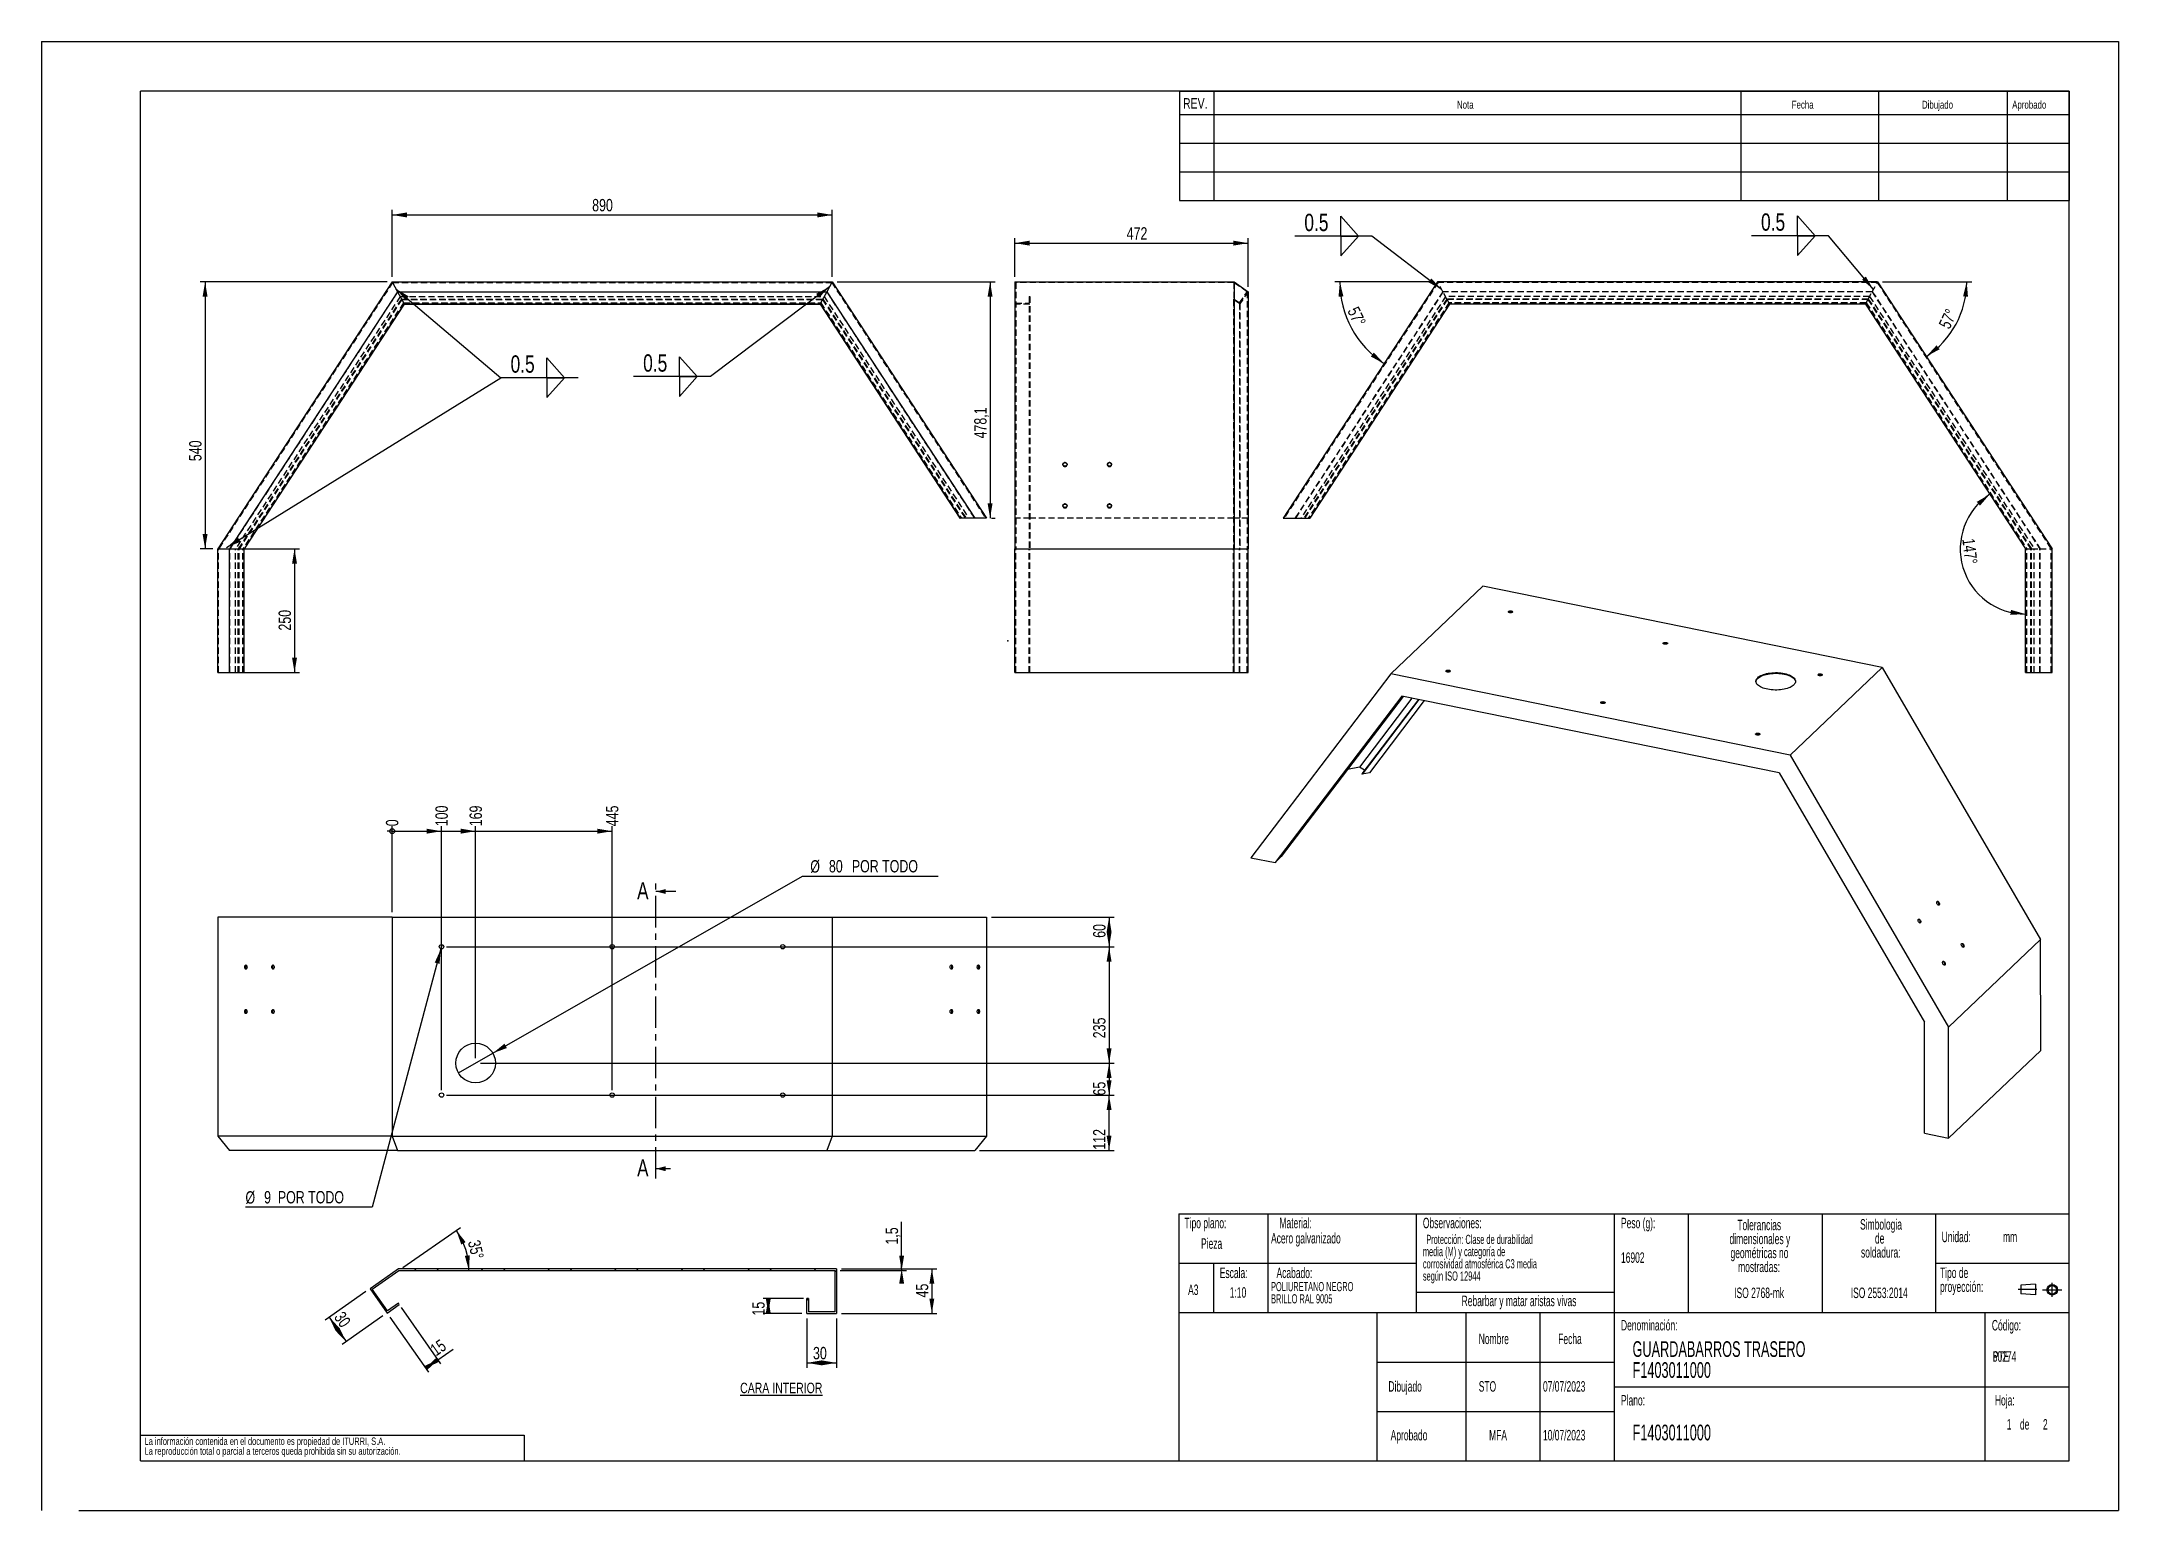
# Model space of a CAD drawing. Extents: x 0 to 28260, y 0 to 8126.
# Drawn here: x 0 to 4200, y 0 to 2970 of the extents above.
import ezdxf

# ---------------------------------------------------------------- set-up
doc = ezdxf.new("R2010")
doc.units = 0
doc.header["$PDSIZE"] = -1
for name, pattern in [('CENTER', [10.16, 6.35, -1.27, 1.27, -1.27]), ('CENTERX2', [20.32, 12.7, -2.54, 2.54, -2.54]), ('HIDDEN', [1.905, 1.27, -0.635])]:
    doc.linetypes.add(name, pattern=pattern)
doc.layers.get('0').update_dxf_attribs({"linetype": 'CONTINUOUS'})
doc.layers.add('FORMATO', color=7, linetype='CONTINUOUS')
doc.layers.add('SLD-0', color=179, linetype='CONTINUOUS')
doc.styles.add('SLDTEXTSTYLE0', font='TXT', dxfattribs={"width": 0.605})
doc.styles.add('SLDTEXTSTYLE1', font='TXT', dxfattribs={"width": 0.75})
doc.dimstyles.new('SLDDIMSTYLE0', dxfattribs={"dimtxt": 25, "dimasz": 3.333333, "dimexe": 0, "dimexo": 0.0625, "dimgap": 6.25, "dimtad": 0, "dimtih": 1, "dimtoh": 1, "dimdec": 0, "dimrnd": 1e-09, "dimdsep": 46, "dimtxsty": 'SLDTEXTSTYLE1', "dimblk1": 'ORIGIN', "dimblk2": 'ORIGIN', "dimsah": 1, "dimcen": 0.09, "dimadec": 0, "dimazin": 0, "dimtfac": 1, "dimtofl": 0, "dimtmove": 0, "dimatfit": 3, "dimldrblk": 'ORIGIN', "dimfxl": 1, "dimtolj": 1, "dimtzin": 12, "dimarcsym": 0})
doc.dimstyles.new('SLDDIMSTYLE1', dxfattribs={"dimtxt": 25, "dimasz": 30, "dimexe": 0, "dimexo": 0.0625, "dimgap": 6.25, "dimtad": 0, "dimtih": 1, "dimtoh": 1, "dimdec": 1, "dimrnd": 1e-09, "dimzin": 12, "dimdsep": 46, "dimtxsty": 'SLDTEXTSTYLE1', "dimsah": 1, "dimcen": 0.09, "dimadec": 0, "dimazin": 0, "dimtfac": 1, "dimtofl": 0, "dimtmove": 0, "dimatfit": 3, "dimfxl": 1, "dimtolj": 1, "dimtzin": 12, "dimarcsym": 0})
doc.dimstyles.new('SLDDIMSTYLE2', dxfattribs={"dimtxt": 25, "dimasz": 30, "dimexe": 0, "dimexo": 0.0625, "dimgap": 6.25, "dimtad": 1, "dimdec": 1, "dimrnd": 1e-09, "dimzin": 12, "dimdsep": 46, "dimtxsty": 'SLDTEXTSTYLE1', "dimsah": 1, "dimcen": 0.09, "dimadec": 0, "dimazin": 0, "dimtfac": 1, "dimtofl": 0, "dimtmove": 0, "dimatfit": 3, "dimfxl": 1, "dimtolj": 1, "dimtzin": 12, "dimarcsym": 0})
doc.dimstyles.new('SLDDIMSTYLE3', dxfattribs={"dimtxt": 25, "dimasz": 30, "dimexe": 0, "dimexo": 0.0625, "dimgap": 6.25, "dimtad": 1, "dimdec": 0, "dimrnd": 1e-09, "dimzin": 12, "dimdsep": 46, "dimtxsty": 'SLDTEXTSTYLE1', "dimsah": 1, "dimcen": 0.09, "dimadec": 0, "dimazin": 0, "dimtfac": 1, "dimtofl": 0, "dimtmove": 0, "dimatfit": 3, "dimfxl": 1, "dimtolj": 1, "dimtzin": 12, "dimarcsym": 0})
doc.dimstyles.new('SLDDIMSTYLE4', dxfattribs={"dimtxt": 25, "dimasz": 30, "dimexe": 0, "dimexo": 0.0625, "dimgap": 6.25, "dimtad": 0, "dimtih": 1, "dimtoh": 1, "dimdec": 1, "dimrnd": 1e-09, "dimzin": 12, "dimdsep": 46, "dimtxsty": 'SLDTEXTSTYLE1', "dimblk1": 'NONE', "dimsah": 1, "dimcen": 0, "dimadec": 0, "dimazin": 0, "dimtfac": 1, "dimtmove": 0, "dimatfit": 3, "dimldrblk": 'NONE', "dimfxl": 1, "dimtolj": 1, "dimtzin": 12, "dimarcsym": 0})
doc.dimstyles.new('SLDDIMSTYLE5', dxfattribs={"dimtxt": 0.18, "dimasz": 30, "dimexe": 0, "dimexo": 0.0625, "dimgap": 0, "dimtad": 0, "dimtih": 1, "dimtoh": 1, "dimdec": 0, "dimrnd": 1e-09, "dimzin": 0, "dimdsep": 46, "dimtxsty": 'Standard', "dimsah": 1, "dimcen": 0.09, "dimadec": 0, "dimazin": 0, "dimtfac": 30, "dimtdec": 0, "dimtofl": 0, "dimtmove": 0, "dimatfit": 3, "dimfxl": 1, "dimtolj": 1, "dimtzin": 0, "dimarcsym": 0})
doc.dimstyles.new('SLDDIMSTYLE6', dxfattribs={"dimtxt": 25, "dimasz": 30, "dimexe": 0, "dimexo": 0.0625, "dimgap": 6.25, "dimtad": 1, "dimdec": 1, "dimlfac": 0.5, "dimrnd": 1e-09, "dimzin": 12, "dimdsep": 46, "dimtxsty": 'SLDTEXTSTYLE1', "dimsah": 1, "dimcen": 0.09, "dimadec": 0, "dimazin": 0, "dimtfac": 1, "dimtofl": 0, "dimtmove": 0, "dimatfit": 3, "dimfxl": 1, "dimtolj": 1, "dimtzin": 12, "dimarcsym": 0})
doc.dimstyles.new('SLDDIMSTYLE7', dxfattribs={"dimtxt": 25, "dimasz": 30, "dimexe": 0, "dimexo": 0.0625, "dimgap": 6.25, "dimtad": 1, "dimdec": 4, "dimlfac": 5, "dimzin": 12, "dimdsep": 46, "dimtxsty": 'SLDTEXTSTYLE1', "dimsah": 1, "dimcen": 0.09, "dimadec": 0, "dimazin": 0, "dimtfac": 1, "dimtofl": 0, "dimtmove": 0, "dimatfit": 3, "dimfxl": 1, "dimtolj": 1, "dimtzin": 12, "dimarcsym": 0})
doc.dimstyles.new('SLDDIMSTYLE8', dxfattribs={"dimtxt": 25, "dimasz": 30, "dimexe": 0, "dimexo": 0.0625, "dimgap": 6.25, "dimtad": 1, "dimdec": 4, "dimlfac": 10, "dimzin": 12, "dimdsep": 46, "dimtxsty": 'SLDTEXTSTYLE1', "dimsah": 1, "dimcen": 0.09, "dimadec": 0, "dimazin": 0, "dimtfac": 1, "dimtofl": 0, "dimtmove": 0, "dimatfit": 3, "dimfxl": 1, "dimtolj": 1, "dimtzin": 12, "dimarcsym": 0})

msp = doc.modelspace()

# ---------------------------------------------------------------- texts
at = {"color": 7, "linetype": 'Continuous', "ltscale": 10, "char_height": 34.395833, "attachment_point": 1, "style": 'SLDTEXTSTYLE1'}
for insert in [(1204.421315, 1270.268158), (1204.421315, 709.790857)]:
    msp.add_mtext('A', dxfattribs=dict(at, insert=insert))
at = {"layer": 'FORMATO', "ltscale": 10, "attachment_point": 1, "style": 'SLDTEXTSTYLE1'}
for s, insert, char_height in [('REV.', (2308.356964, 2855.521402), 21.1666667), ('Nota', (2862.243836, 2850.258187), 15.875), ('Fecha', (3539.264063, 2850.258187), 15.875), ('Dibujado', (3802.608472, 2850.258187), 15.875), ('Aprobado', (3985.10071, 2850.258187), 15.875), ('\\LCARA INTERIOR', (1412.741068, 258.265434), 21.16666667)]:
    msp.add_mtext(s, dxfattribs=dict(at, insert=insert, char_height=char_height))
at = {"layer": 'SLD-0', "ltscale": 10, "style": 'SLDTEXTSTYLE0'}
for s, insert, char_height, attachment_point in [('Tipo plano:', (2311.292908, 591.808646), 21.16666667, 1), ('Tipo plano:', (2311.292908, 591.808646), 21.16666667, 1), ('Material:', (2503.296691, 591.808646), 21.1666667, 1), ('Material:', (2503.296691, 591.808646), 21.1666667, 1), ('Observaciones:', (2793.386151, 591.808646), 21.16666667, 1), ('Observaciones:', (2793.386151, 591.808646), 21.16666667, 1), ('Peso (g):', (3194.030594, 591.808646), 21.1666667, 1), ('Peso (g):', (3194.030594, 591.808646), 21.1666667, 1), ('Pieza', (2344.725947, 550.191957), 21.1666667, 1), ('Pieza', (2344.725947, 550.191957), 21.1666667, 1), ('Acero galvanizado', (2486.348285, 561.057588), 21.16666667, 1), ('Acero galvanizado', (2486.348285, 561.057588), 21.16666667, 1), ('Unidad:', (3842.461492, 563.706281), 21.1666667, 1), ('Unidad:', (3842.461492, 563.706281), 21.1666667, 1), ('mm', (3966.621778, 563.706281), 21.1666667, 1), ('mm', (3966.621778, 563.706281), 21.1666667, 1), ('16902', (3194.030594, 521.813088), 21.1666667, 1), ('16902', (3194.030594, 521.813088), 21.1666667, 1), ('Escala:', (2382.63105, 491.014685), 21.1666667, 1), ('Escala:', (2382.63105, 491.014685), 21.1666667, 1), ('Acabado:', (2497.382769, 491.014685), 21.1666667, 1), ('Acabado:', (2497.382769, 491.014685), 21.1666667, 1), ('A3', (2318.593489, 456.743677), 21.1666667, 1), ('A3', (2318.593489, 456.743677), 21.1666667, 1), ('1:10', (2402.902322, 451.347448), 21.1666667, 1), ('1:10', (2402.902322, 451.347448), 21.1666667, 1), ('Rebarbar y matar aristas vivas', (2987.854901, 434.237297), 21.16666667, 2), ('Rebarbar y matar aristas vivas', (2987.854901, 434.237297), 21.16666667, 2), ('ISO 2768-mk', (3473.366056, 450.600174), 21.16666667, 2), ('ISO 2768-mk', (3473.366056, 450.600174), 21.16666667, 2), ('ISO 2553:2014', (3716.253871, 450.600174), 21.16666667, 2), ('ISO 2553:2014', (3716.253871, 450.600174), 21.16666667, 2), ('Denominación:', (3194.030594, 385.143113), 21.16666667, 1), ('Denominación:', (3194.030594, 385.143113), 21.16666667, 1), ('Código:', (3943.979394, 385.143113), 21.1666667, 1), ('Código:', (3943.979394, 385.143113), 21.1666667, 1), ('Nombre', (2906.377459, 357.548338), 21.1666667, 1), ('Nombre', (2906.377459, 357.548338), 21.1666667, 1), ('Fecha', (3067.083309, 357.548338), 21.1666667, 1), ('Fecha', (3067.083309, 357.548338), 21.1666667, 1), ('60274', (3945.86386, 321.931686), 21.1666667, 1), ('60274', (3945.86386, 321.931686), 21.1666667, 1), ('PTE', (3945.86386, 321.931686), 21.1666667, 1), ('PTE', (3945.86386, 321.931686), 21.1666667, 1), ('Dibujado', (2723.731861, 261.403087), 21.1666667, 1), ('Dibujado', (2723.731861, 261.403087), 21.1666667, 1), ('STO', (2906.377459, 261.403088), 21.1666667, 1), ('07/07/2023', (3036.286535, 261.403088), 21.1666667, 1), ('Plano:', (3194.030594, 233.382675), 21.1666667, 1), ('Plano:', (3194.030594, 233.382675), 21.1666667, 1), ('Hoja:', (3950.139177, 233.382675), 21.1666667, 1), ('Hoja:', (3950.139177, 233.382675), 21.1666667, 1), ('F1403011000', (3217.389698, 173.467609), 31.75, 1), ('F1403011000', (3217.389698, 173.467609), 31.75, 1), ('1', (3974.127138, 184.749038), 21.166667, 1), ('1', (3974.127138, 184.749038), 21.166667, 1), ('1', (3974.127138, 184.749038), 21.166667, 1), ('1', (3974.127138, 184.749038), 21.166667, 1), ('de', (4000.775025, 184.749037), 21.1666667, 1), ('de', (4000.775025, 184.749037), 21.1666667, 1), ('de', (4000.775025, 184.749037), 21.1666667, 1), ('de', (4000.775025, 184.749037), 21.1666667, 1), ('2', (4047.307995, 184.749038), 21.166667, 1), ('2', (4047.307995, 184.749038), 21.166667, 1), ('2', (4047.307995, 184.749038), 21.166667, 1), ('2', (4047.307995, 184.749038), 21.166667, 1), ('Aprobado', (2728.245418, 162.823587), 21.1666667, 1), ('Aprobado', (2728.245418, 162.823587), 21.1666667, 1), ('MFA', (2927.350585, 162.823587), 21.1666667, 1), ('10/07/2023', (3036.286535, 162.823587), 21.1666667, 1)]:
    msp.add_mtext(s, dxfattribs=dict(at, insert=insert, char_height=char_height, attachment_point=attachment_point))

# ---------------------------------------------------------------- blocks, each defined once
blk = doc.blocks.new('BLOQUE3')
at = {"color": 7, "linetype": 'CENTERX2', "ltscale": 10}
for p, q in [((3979.2, 1300.6), (3948, 1300.6)), ((3988.8, 1300.2), (4021.6, 1300.2)), ((4005.2, 1288.5), (4005.2, 1311.9))]:
    blk.add_line(p, q, dxfattribs=at)
at = {"color": 7, "linetype": 'Continuous', "ltscale": 10}
for p, q in [((3976.8, 1309.5), (3952.3, 1307.7)), ((3952.3, 1307.7), (3952.3, 1293.4)), ((3976.8, 1309.5), (3976.8, 1291.6)), ((3976.8, 1291.6), (3952.3, 1293.4))]:
    blk.add_line(p, q, dxfattribs=at)
for radius in [8.92, 7.13]:
    blk.add_circle((4005.2, 1300.2), radius, dxfattribs=at)
blk = doc.blocks.new('SW_NOTE_0')
at = {"layer": 'SLD-0', "color": 0, "ltscale": 10, "attachment_point": 2, "style": 'SLDTEXTSTYLE0'}
for s, insert, char_height in [('dimensionales y', (75.4, -0.9), 21.167), ('Tolerancias', (74.1, 27.3), 21.167), ('geométricas no', (74.6, -29.2), 21.167), ('mostradas:', (73.8, -57.4), 21.17)]:
    blk.add_mtext(s, dxfattribs=dict(at, insert=insert, char_height=char_height))
blk = doc.blocks.new('SW_NOTE_0_1')
at = {"layer": 'SLD-0', "color": 0, "ltscale": 10, "attachment_point": 1, "style": 'SLDTEXTSTYLE0'}
for s, insert, char_height in [('Tipo de', (0, 27.3), 21.17), ('proyección:', (0, -0.9), 21.167)]:
    blk.add_mtext(s, dxfattribs=dict(at, insert=insert, char_height=char_height))
blk = doc.blocks.new('SW_NOTE_0_2')
at = {"layer": 'SLD-0', "color": 0, "ltscale": 10, "char_height": 21.17, "attachment_point": 2, "style": 'SLDTEXTSTYLE0'}
for s, insert in [('Simbologia', (71.1, 27.3)), ('de', (68.4, -0.9)), ('soldadura:', (70.6, -29.2))]:
    blk.add_mtext(s, dxfattribs=dict(at, insert=insert))
blk = doc.blocks.new('SW_NOTE_0_3')
at = {"layer": 'SLD-0', "color": 0, "ltscale": 10, "char_height": 15, "attachment_point": 1, "style": 'SLDTEXTSTYLE1'}
for s, insert in [('La información contenida en el documento es propiedad de ITURRI, S.A.', (0, 19.3)), ('La reproducción total o parcial a terceros queda prohibida sin su autorización.', (0, -0.7))]:
    blk.add_mtext(s, dxfattribs=dict(at, insert=insert))
blk = doc.blocks.new('SW_NOTE_0_4')
at = {"layer": 'SLD-0', "color": 0, "ltscale": 10, "char_height": 31.75, "attachment_point": 1, "style": 'SLDTEXTSTYLE0'}
for s, insert in [('GUARDABARROS TRASERO', (0, 40.9)), ('F1403011000', (0, -1.4))]:
    blk.add_mtext(s, dxfattribs=dict(at, insert=insert))
blk = doc.blocks.new('SW_NOTE_0_5')
at = {"layer": 'SLD-0', "color": 0, "ltscale": 10, "attachment_point": 2, "style": 'SLDTEXTSTYLE0'}
for s, insert, char_height in [('dimensionales y', (75.4, -0.9), 21.167), ('Tolerancias', (74.1, 27.3), 21.167), ('geométricas no', (74.6, -29.2), 21.167), ('mostradas:', (73.8, -57.4), 21.17)]:
    blk.add_mtext(s, dxfattribs=dict(at, insert=insert, char_height=char_height))
blk = doc.blocks.new('SW_NOTE_0_6')
at = {"layer": 'SLD-0', "color": 0, "ltscale": 10, "attachment_point": 1, "style": 'SLDTEXTSTYLE0'}
for s, insert, char_height in [('Tipo de', (0, 27.3), 21.17), ('proyección:', (0, -0.9), 21.167)]:
    blk.add_mtext(s, dxfattribs=dict(at, insert=insert, char_height=char_height))
blk = doc.blocks.new('SW_NOTE_0_7')
at = {"layer": 'SLD-0', "color": 0, "ltscale": 10, "char_height": 21.17, "attachment_point": 2, "style": 'SLDTEXTSTYLE0'}
for s, insert in [('Simbologia', (71.1, 27.3)), ('de', (68.4, -0.9)), ('soldadura:', (70.6, -29.2))]:
    blk.add_mtext(s, dxfattribs=dict(at, insert=insert))
blk = doc.blocks.new('SW_NOTE_0_8')
at = {"layer": 'SLD-0', "color": 0, "ltscale": 10, "char_height": 15, "attachment_point": 1, "style": 'SLDTEXTSTYLE1'}
for s, insert in [('La información contenida en el documento es propiedad de ITURRI, S.A.', (0, 19.3)), ('La reproducción total o parcial a terceros queda prohibida sin su autorización.', (0, -0.7))]:
    blk.add_mtext(s, dxfattribs=dict(at, insert=insert))
blk = doc.blocks.new('SW_NOTE_0_9')
at = {"layer": 'SLD-0', "color": 0, "ltscale": 10, "char_height": 18.521, "attachment_point": 1, "style": 'SLDTEXTSTYLE0'}
for s, insert in [('POLIURETANO NEGRO', (0, 23.9)), ('BRILLO RAL 9005', (0, -0.8))]:
    blk.add_mtext(s, dxfattribs=dict(at, insert=insert))
blk = doc.blocks.new('SW_NOTE_0_10')
at = {"layer": 'SLD-0', "color": 0, "ltscale": 10, "char_height": 18.521, "attachment_point": 1, "style": 'SLDTEXTSTYLE0'}
for s, insert in [('media (M) y categoría de', (0, -0.8)), ('Protección: Clase de durabilidad', (6.9, 23.9)), ('corrosividad atmosférica C3 media', (0, -25.5)), ('según ISO 12944', (0, -50.2))]:
    blk.add_mtext(s, dxfattribs=dict(at, insert=insert))
blk = doc.blocks.new('SW_NOTE_0_11')
at = {"layer": 'SLD-0', "color": 0, "ltscale": 10, "char_height": 31.75, "attachment_point": 1, "style": 'SLDTEXTSTYLE0'}
for s, insert in [('GUARDABARROS TRASERO', (0, 40.9)), ('F1403011000', (0, -1.4))]:
    blk.add_mtext(s, dxfattribs=dict(at, insert=insert))
blk = doc.blocks.new('_ORIGIN')
at = {"color": 0, "linetype": 'ByBlock'}
blk.add_line((0, 0), (-1, 0), dxfattribs=at)
blk.add_circle((0, 0), 0.5, dxfattribs=at)
blk = doc.blocks.new('_D')
at = {"layer": 'FORMATO', "ltscale": 10}
blk.add_line((708.9, 1209.8), (708.9, 1383.4), dxfattribs=at)
at = {"layer": 'FORMATO', "ltscale": 10, "xscale": 10, "yscale": 10}
blk.add_blockref('_ORIGIN', (708.9, 1373.4), dxfattribs=at)
at = {"layer": 'FORMATO', "ltscale": 10, "insert": (696.5, 1383.4), "char_height": 25, "attachment_point": 1, "rotation": 90, "style": 'SLDTEXTSTYLE1'}
blk.add_mtext('0', dxfattribs=at)
blk = doc.blocks.new('_D_1')
at = {"layer": 'FORMATO', "color": 7, "ltscale": 10}
for p, q in [((708.9, 1373.4), (808.9, 1373.4)), ((808.9, 849.8), (808.9, 1383.4))]:
    blk.add_line(p, q, dxfattribs=at)
blk.add_solid([(808.9, 1373.4), (778.9, 1378.4), (778.9, 1368.4)], dxfattribs=at)
at = {"layer": 'FORMATO', "color": 7, "ltscale": 10, "insert": (796.5, 1383.4), "char_height": 25, "attachment_point": 1, "rotation": 90, "style": 'SLDTEXTSTYLE1'}
blk.add_mtext('100', dxfattribs=at)
blk = doc.blocks.new('_D_2')
at = {"layer": 'FORMATO', "color": 7, "ltscale": 10}
for p, q in [((808.9, 1373.4), (877.9, 1373.4)), ((877.9, 914.6), (877.9, 1383.4))]:
    blk.add_line(p, q, dxfattribs=at)
blk.add_solid([(877.9, 1373.4), (847.9, 1378.4), (847.9, 1368.4)], dxfattribs=at)
at = {"layer": 'FORMATO', "color": 7, "ltscale": 10, "insert": (865.5, 1383.4), "char_height": 25, "attachment_point": 1, "rotation": 90, "style": 'SLDTEXTSTYLE1'}
blk.add_mtext('169', dxfattribs=at)
blk = doc.blocks.new('_D_3')
at = {"layer": 'FORMATO', "color": 7, "ltscale": 10}
for p, q in [((877.9, 1373.4), (1153.9, 1373.4)), ((1153.9, 849.8), (1153.9, 1383.4))]:
    blk.add_line(p, q, dxfattribs=at)
blk.add_solid([(1153.9, 1373.4), (1123.9, 1378.4), (1123.9, 1368.4)], dxfattribs=at)
at = {"layer": 'FORMATO', "color": 7, "ltscale": 10, "insert": (1141.5, 1383.4), "char_height": 25, "attachment_point": 1, "rotation": 90, "style": 'SLDTEXTSTYLE1'}
blk.add_mtext('445', dxfattribs=at)
blk = doc.blocks.new('_D_4')
at = {"layer": 'FORMATO', "color": 7, "ltscale": 10}
for p, q in [((1921, 1199.8), (2168.8, 1199.8)), ((2158.8, 1199.8), (2158.8, 1139.8)), ((818.9, 1139.8), (2168.8, 1139.8))]:
    blk.add_line(p, q, dxfattribs=at)
for points in [[(2158.8, 1199.8), (2153.8, 1169.8), (2163.8, 1169.8)], [(2158.8, 1139.8), (2163.8, 1169.8), (2153.8, 1169.8)]]:
    blk.add_solid(points, dxfattribs=at)
at = {"layer": 'FORMATO', "color": 7, "ltscale": 10, "insert": (2126.5, 1157.8), "char_height": 25, "attachment_point": 1, "rotation": 90, "style": 'SLDTEXTSTYLE1'}
blk.add_mtext('60', dxfattribs=at)
blk = doc.blocks.new('_D_5')
at = {"layer": 'FORMATO', "color": 7, "ltscale": 10}
for p, q in [((818.9, 1139.8), (2168.8, 1139.8)), ((2158.8, 1139.8), (2158.8, 904.6)), ((887.9, 904.6), (2168.8, 904.6))]:
    blk.add_line(p, q, dxfattribs=at)
for points in [[(2158.8, 1139.8), (2153.8, 1109.8), (2163.8, 1109.8)], [(2158.8, 904.6), (2163.8, 934.6), (2153.8, 934.6)]]:
    blk.add_solid(points, dxfattribs=at)
at = {"layer": 'FORMATO', "color": 7, "ltscale": 10, "insert": (2126.5, 954.7), "char_height": 25, "attachment_point": 1, "rotation": 90, "style": 'SLDTEXTSTYLE1'}
blk.add_mtext('235', dxfattribs=at)
blk = doc.blocks.new('_D_6')
at = {"layer": 'FORMATO', "color": 7, "ltscale": 10}
for p, q in [((887.9, 904.6), (2168.8, 904.6)), ((2158.8, 904.6), (2158.8, 839.8)), ((818.9, 839.8), (2168.8, 839.8))]:
    blk.add_line(p, q, dxfattribs=at)
for points in [[(2158.8, 904.6), (2153.8, 874.6), (2163.8, 874.6)], [(2158.8, 839.8), (2163.8, 869.8), (2153.8, 869.8)]]:
    blk.add_solid(points, dxfattribs=at)
at = {"layer": 'FORMATO', "color": 7, "ltscale": 10, "insert": (2126.5, 838.9), "char_height": 25, "attachment_point": 1, "rotation": 90, "style": 'SLDTEXTSTYLE1'}
blk.add_mtext('65', dxfattribs=at)
blk = doc.blocks.new('_D_7')
at = {"layer": 'FORMATO', "color": 7, "ltscale": 10}
for p, q in [((818.9, 839.8), (2168.8, 839.8)), ((2158.8, 728.1), (2158.8, 839.8)), ((1897.1, 728.1), (2168.8, 728.1))]:
    blk.add_line(p, q, dxfattribs=at)
for points in [[(2158.8, 839.8), (2153.8, 809.8), (2163.8, 809.8)], [(2158.8, 728.1), (2163.8, 758.1), (2153.8, 758.1)]]:
    blk.add_solid(points, dxfattribs=at)
at = {"layer": 'FORMATO', "color": 7, "ltscale": 10, "insert": (2126.5, 729.4), "char_height": 25, "attachment_point": 1, "rotation": 90, "style": 'SLDTEXTSTYLE1'}
blk.add_mtext('112', dxfattribs=at)
blk = doc.blocks.new('_D_8')
at = {"layer": 'FORMATO', "ltscale": 10}
for p, q in [((912.6, 924.5), (1538.7, 1282.5)), ((1538.7, 1282.5), (1813.5, 1282.5)), ((843.1, 884.8), (912.6, 924.5))]:
    blk.add_line(p, q, dxfattribs=at)
blk.add_solid([(912.6, 924.5), (941.1, 935), (936.1, 943.7)], dxfattribs=at)
at = {"layer": 'FORMATO', "ltscale": 10, "char_height": 25, "attachment_point": 1, "style": 'SLDTEXTSTYLE1'}
for s, insert in [('%%c', (1554.6, 1314.7)), ('80', (1592.3, 1315.1)), ('POR TODO', (1638.6, 1315.1))]:
    blk.add_mtext(s, dxfattribs=dict(at, insert=insert))
blk = doc.blocks.new('_NONE')
blk = doc.blocks.new('_D_9')
at = {"layer": 'FORMATO', "ltscale": 10}
for p, q in [((807.7, 1135.5), (668.7, 613.2)), ((810, 1144.2), (807.7, 1135.5)), ((668.7, 613.2), (412.4, 613.2))]:
    blk.add_line(p, q, dxfattribs=at)
blk.add_solid([(807.7, 1135.5), (795.2, 1107.8), (804.8, 1105.2)], dxfattribs=at)
at = {"layer": 'FORMATO', "ltscale": 10, "char_height": 25, "attachment_point": 1, "style": 'SLDTEXTSTYLE1'}
for s, insert in [('%%c', (412.4, 645.4)), ('9', (450.1, 645.8)), ('POR TODO', (477.9, 645.8))]:
    blk.add_mtext(s, dxfattribs=dict(at, insert=insert))
blk = doc.blocks.new('_D_10')
at = {"layer": 'FORMATO', "color": 7, "ltscale": 10}
for p, q in [((698.9, 2484.2), (320.7, 2484.2)), ((330.7, 2484.2), (330.7, 1944.2)), ((346.3, 1944.2), (320.7, 1944.2))]:
    blk.add_line(p, q, dxfattribs=at)
for points in [[(330.7, 2484.2), (325.7, 2454.2), (335.7, 2454.2)], [(330.7, 1944.2), (335.7, 1974.2), (325.7, 1974.2)]]:
    blk.add_solid(points, dxfattribs=at)
at = {"layer": 'FORMATO', "color": 7, "ltscale": 10, "insert": (298.5, 2121.6), "char_height": 25, "attachment_point": 1, "rotation": 90, "style": 'SLDTEXTSTYLE1'}
blk.add_mtext('540', dxfattribs=at)
blk = doc.blocks.new('_D_11')
at = {"layer": 'FORMATO', "color": 7, "ltscale": 10}
for p, q in [((390.2, 1944.2), (521.6, 1944.2)), ((511.6, 1944.2), (511.6, 1694.2)), ((390.2, 1694.2), (521.6, 1694.2))]:
    blk.add_line(p, q, dxfattribs=at)
for points in [[(511.6, 1944.2), (506.6, 1914.2), (516.6, 1914.2)], [(511.6, 1694.2), (516.6, 1724.2), (506.6, 1724.2)]]:
    blk.add_solid(points, dxfattribs=at)
at = {"layer": 'FORMATO', "color": 7, "ltscale": 10, "insert": (479.4, 1779), "char_height": 25, "attachment_point": 1, "rotation": 90, "style": 'SLDTEXTSTYLE1'}
blk.add_mtext('250', dxfattribs=at)
blk = doc.blocks.new('_D_12')
at = {"layer": 'FORMATO', "color": 7, "ltscale": 10}
for p, q in [((1608.9, 2484.2), (1928.2, 2484.2)), ((1918.2, 2484.2), (1918.2, 2006.2)), ((1921, 2006.2), (1928.2, 2006.2))]:
    blk.add_line(p, q, dxfattribs=at)
for points in [[(1918.2, 2484.2), (1913.2, 2454.2), (1923.2, 2454.2)], [(1918.2, 2006.2), (1923.2, 2036.2), (1913.2, 2036.2)]]:
    blk.add_solid(points, dxfattribs=at)
at = {"layer": 'FORMATO', "color": 7, "ltscale": 10, "insert": (1886, 2167.5), "char_height": 25, "attachment_point": 1, "rotation": 90, "style": 'SLDTEXTSTYLE1'}
blk.add_mtext('478,1', dxfattribs=at)
blk = doc.blocks.new('_D_13')
at = {"layer": 'FORMATO', "color": 7, "ltscale": 10}
for p, q in [((708.9, 2494.2), (708.9, 2629.4)), ((708.9, 2619.4), (1598.9, 2619.4)), ((1598.9, 2494.2), (1598.9, 2629.4))]:
    blk.add_line(p, q, dxfattribs=at)
for points in [[(708.9, 2619.4), (738.9, 2614.4), (738.9, 2624.4)], [(1598.9, 2619.4), (1568.9, 2624.4), (1568.9, 2614.4)]]:
    blk.add_solid(points, dxfattribs=at)
at = {"layer": 'FORMATO', "color": 7, "ltscale": 10, "insert": (1113.5, 2651.7), "char_height": 25, "attachment_point": 1, "style": 'SLDTEXTSTYLE1'}
blk.add_mtext('890', dxfattribs=at)
blk = doc.blocks.new('SW_SYMBOL_WELD_FILL')
at = {"layer": 'FORMATO', "color": 0, "ltscale": 100}
for p, q in [((1000, 0), (1000, 9000)), ((1000, 9000), (9000, 0)), ((1000, 0), (9000, 0))]:
    blk.add_line(p, q, dxfattribs=at)
blk = doc.blocks.new('SW_WELDSYMBOL_0')
at = {"layer": 'FORMATO', "color": 0, "ltscale": 10}
blk.add_line((155.8, 0), (0, 0), dxfattribs=at)
at = {"layer": 'FORMATO', "color": 0, "ltscale": 100, "xscale": 0.004470703125, "yscale": 0.004470703125, "zscale": 0.004470703125}
blk.add_blockref('SW_SYMBOL_WELD_FILL', (88.4, 0), dxfattribs=at)
at = {"layer": 'FORMATO', "color": 0, "ltscale": 100, "extrusion": (0, 0, -1), "xscale": 0.004470703125, "yscale": 0.004470703125, "zscale": 0.004470703125, "rotation": 180}
blk.add_blockref('SW_SYMBOL_WELD_FILL', (-88.4, 0), dxfattribs=at)
at = {"layer": 'FORMATO', "color": 0, "ltscale": 10, "insert": (19.4, 45.1), "char_height": 35, "attachment_point": 1, "style": 'SLDTEXTSTYLE1'}
blk.add_mtext('0.5', dxfattribs=at)
blk = doc.blocks.new('SW_WELDSYMBOL_1')
at = {"layer": 'FORMATO', "color": 0, "ltscale": 10}
blk.add_line((0, 0), (-155.8, 0), dxfattribs=at)
at = {"layer": 'FORMATO', "color": 0, "ltscale": 100, "xscale": 0.004470703125, "yscale": 0.004470703125, "zscale": 0.004470703125}
blk.add_blockref('SW_SYMBOL_WELD_FILL', (-67.4, 0), dxfattribs=at)
at = {"layer": 'FORMATO', "color": 0, "ltscale": 100, "extrusion": (0, 0, -1), "xscale": 0.004470703125, "yscale": 0.004470703125, "zscale": 0.004470703125, "rotation": 180}
blk.add_blockref('SW_SYMBOL_WELD_FILL', (67.4, 0), dxfattribs=at)
at = {"layer": 'FORMATO', "color": 0, "ltscale": 10, "insert": (-136.5, 45.1), "char_height": 35, "attachment_point": 1, "style": 'SLDTEXTSTYLE1'}
blk.add_mtext('0.5', dxfattribs=at)
blk = doc.blocks.new('_D_14')
at = {"layer": 'FORMATO', "color": 7, "ltscale": 10}
for p, q in [((1739.3, 488.4), (1739.3, 583.6)), ((1614.7, 485.4), (1749.3, 485.4)), ((1617.7, 488.4), (1749.3, 488.4)), ((1739.3, 488.4), (1739.3, 485.4))]:
    blk.add_line(p, q, dxfattribs=at)
for points in [[(1739.3, 485.4), (1744.3, 515.4), (1734.3, 515.4)], [(1739.3, 488.4), (1734.3, 458.4), (1744.3, 458.4)]]:
    blk.add_solid(points, dxfattribs=at)
at = {"layer": 'FORMATO', "color": 7, "ltscale": 10, "insert": (1707.1, 537.5), "char_height": 25, "attachment_point": 1, "rotation": 90, "style": 'SLDTEXTSTYLE1'}
blk.add_mtext('1,5', dxfattribs=at)
blk = doc.blocks.new('_D_15')
at = {"layer": 'FORMATO', "color": 7, "ltscale": 10}
for p, q in [((1547.7, 388.4), (1547.7, 288.4)), ((1607.7, 388.4), (1607.7, 288.4)), ((1547.7, 298.4), (1607.7, 298.4))]:
    blk.add_line(p, q, dxfattribs=at)
for points in [[(1547.7, 298.4), (1577.7, 293.4), (1577.7, 303.4)], [(1607.7, 298.4), (1577.7, 303.4), (1577.7, 293.4)]]:
    blk.add_solid(points, dxfattribs=at)
at = {"layer": 'FORMATO', "color": 7, "ltscale": 10, "insert": (1560.1, 330.6), "char_height": 25, "attachment_point": 1, "style": 'SLDTEXTSTYLE1'}
blk.add_mtext('30', dxfattribs=at)
blk = doc.blocks.new('_D_16')
at = {"layer": 'FORMATO', "color": 7, "ltscale": 10}
for p, q in [((1540.7, 428.4), (1459.6, 428.4)), ((1469.6, 398.4), (1469.6, 428.4)), ((1537.7, 398.4), (1459.6, 398.4))]:
    blk.add_line(p, q, dxfattribs=at)
for points in [[(1469.6, 398.4), (1474.6, 428.4), (1464.6, 428.4)], [(1469.6, 428.4), (1464.6, 398.4), (1474.6, 398.4)]]:
    blk.add_solid(points, dxfattribs=at)
at = {"layer": 'FORMATO', "color": 7, "ltscale": 10, "insert": (1437.3, 394), "char_height": 25, "attachment_point": 1, "rotation": 90, "style": 'SLDTEXTSTYLE1'}
blk.add_mtext('15', dxfattribs=at)
blk = doc.blocks.new('_D_17')
at = {"layer": 'FORMATO', "color": 7, "ltscale": 10}
for p, q in [((1617.7, 488.4), (1810.4, 488.4)), ((1800.4, 488.4), (1800.4, 398.4)), ((1617.7, 398.4), (1810.4, 398.4))]:
    blk.add_line(p, q, dxfattribs=at)
for points in [[(1800.4, 488.4), (1795.4, 458.4), (1805.4, 458.4)], [(1800.4, 398.4), (1805.4, 428.4), (1795.4, 428.4)]]:
    blk.add_solid(points, dxfattribs=at)
at = {"layer": 'FORMATO', "color": 7, "ltscale": 10, "insert": (1768.2, 430.6), "char_height": 25, "attachment_point": 1, "rotation": 90, "style": 'SLDTEXTSTYLE1'}
blk.add_mtext('45', dxfattribs=at)
blk = doc.blocks.new('_D_18')
at = {"layer": 'FORMATO', "color": 7, "ltscale": 10}
for p, q in [((656.1, 442.6), (573.3, 384.8)), ((581.5, 390.6), (615.8, 341.4)), ((690.5, 393.4), (607.6, 335.6))]:
    blk.add_line(p, q, dxfattribs=at)
for points in [[(581.5, 390.6), (594.6, 363.1), (602.8, 368.8)], [(615.8, 341.4), (602.8, 368.8), (594.6, 363.1)]]:
    blk.add_solid(points, dxfattribs=at)
at = {"layer": 'FORMATO', "color": 7, "ltscale": 10, "insert": (610.9, 404.7), "char_height": 25, "attachment_point": 1, "rotation": 304.9152, "style": 'SLDTEXTSTYLE1'}
blk.add_mtext('30', dxfattribs=at)
blk = doc.blocks.new('_D_19')
at = {"layer": 'FORMATO', "color": 7, "ltscale": 10}
for p, q in [((704.4, 391), (782.3, 279.3)), ((727.3, 410.6), (806.9, 296.5)), ((776.6, 287.5), (801.2, 304.7)), ((801.2, 304.7), (832.2, 326.3))]:
    blk.add_line(p, q, dxfattribs=at)
for points in [[(801.2, 304.7), (773.7, 291.6), (779.5, 283.4)], [(776.6, 287.5), (804.1, 300.6), (798.3, 308.8)]]:
    blk.add_solid(points, dxfattribs=at)
at = {"layer": 'FORMATO', "color": 7, "ltscale": 10, "insert": (783.5, 331.6), "char_height": 25, "attachment_point": 1, "rotation": 34.9152, "style": 'SLDTEXTSTYLE1'}
blk.add_mtext('15', dxfattribs=at)
blk = doc.blocks.new('_D_20')
at = {"layer": 'FORMATO', "color": 7, "ltscale": 10}
blk.add_line((730.9, 491.1), (846.9, 572.1), dxfattribs=at)
blk.add_arc((722.7, 485.4), 141.5, 0, 34.9152, dxfattribs=at)
for points in [[(838.7, 566.4), (848.8, 537.7), (857.6, 542.6)], [(864.2, 485.4), (866, 515.8), (856.1, 514.7)]]:
    blk.add_solid(points, dxfattribs=at)
at = {"layer": 'FORMATO', "color": 7, "ltscale": 10, "insert": (886.4, 548.7), "char_height": 25, "attachment_point": 1, "rotation": 282.8909, "style": 'SLDTEXTSTYLE1'}
blk.add_mtext('35°', dxfattribs=at)
blk = doc.blocks.new('_D_21')
at = {"layer": 'FORMATO', "color": 7, "ltscale": 10}
for p, q in [((1968.5, 2494.2), (1968.5, 2572.4)), ((1968.5, 2562.4), (2440.2, 2562.4)), ((2440.2, 2474.2), (2440.2, 2572.4))]:
    blk.add_line(p, q, dxfattribs=at)
for points in [[(1968.5, 2562.4), (1998.5, 2557.4), (1998.5, 2567.4)], [(2440.2, 2562.4), (2410.2, 2567.4), (2410.2, 2557.4)]]:
    blk.add_solid(points, dxfattribs=at)
at = {"layer": 'FORMATO', "color": 7, "ltscale": 10, "insert": (2194.4, 2594.6), "char_height": 25, "attachment_point": 1, "style": 'SLDTEXTSTYLE1'}
blk.add_mtext('472', dxfattribs=at)
blk = doc.blocks.new('_D_22')
at = {"layer": 'FORMATO', "color": 7, "ltscale": 10}
blk.add_line((3723, 2484.2), (3903.2, 2484.2), dxfattribs=at)
blk.add_arc((3713, 2484.2), 180.2, 303.1422, 0, dxfattribs=at)
for points in [[(3893.2, 2484.2), (3885.7, 2454.8), (3895.7, 2453.9)], [(3811.5, 2333.4), (3838.3, 2347.8), (3832.1, 2355.7)]]:
    blk.add_solid(points, dxfattribs=at)
at = {"layer": 'FORMATO', "color": 7, "ltscale": 10, "insert": (3835.6, 2397.6), "char_height": 25, "attachment_point": 1, "rotation": 64.3977, "style": 'SLDTEXTSTYLE1'}
blk.add_mtext('57°', dxfattribs=at)
blk = doc.blocks.new('_D_23')
at = {"layer": 'FORMATO', "color": 7, "ltscale": 10}
blk.add_line((2813, 2484.2), (2615.5, 2484.2), dxfattribs=at)
blk.add_arc((2823, 2484.2), 197.5, 180, 236.8578, dxfattribs=at)
for points in [[(2625.5, 2484.2), (2622.8, 2453.9), (2632.7, 2454.7)], [(2715, 2318.8), (2694.2, 2341.1), (2688.2, 2333.1)]]:
    blk.add_solid(points, dxfattribs=at)
at = {"layer": 'FORMATO', "color": 7, "ltscale": 10, "insert": (2662.8, 2436.4), "char_height": 25, "attachment_point": 1, "rotation": 295.2684, "style": 'SLDTEXTSTYLE1'}
blk.add_mtext('57°', dxfattribs=at)
blk = doc.blocks.new('_D_24')
at = {"layer": 'FORMATO', "color": 7, "ltscale": 10}
blk.add_arc((4011.9, 1944.2), 131.8, 123.1422, 270, dxfattribs=at)
for points in [[(3939.8, 2054.6), (3913.5, 2039.3), (3919.9, 2031.6)], [(4011.9, 1812.5), (3982.6, 1820.8), (3981.5, 1810.8)]]:
    blk.add_solid(points, dxfattribs=at)
at = {"layer": 'FORMATO', "color": 7, "ltscale": 10, "insert": (3909, 1966.7), "char_height": 25, "attachment_point": 1, "rotation": 276.7442, "style": 'SLDTEXTSTYLE1'}
blk.add_mtext('147°', dxfattribs=at)
blk = doc.blocks.new('SW_WELDSYMBOL_2')
at = {"layer": 'FORMATO', "color": 0, "ltscale": 10}
blk.add_line((0, 0), (-155.8, 0), dxfattribs=at)
at = {"layer": 'FORMATO', "color": 0, "ltscale": 100, "xscale": 0.004470703125, "yscale": 0.004470703125, "zscale": 0.004470703125}
blk.add_blockref('SW_SYMBOL_WELD_FILL', (-67.4, 0), dxfattribs=at)
at = {"layer": 'FORMATO', "color": 0, "ltscale": 100, "extrusion": (0, 0, -1), "xscale": 0.004470703125, "yscale": 0.004470703125, "zscale": 0.004470703125, "rotation": 180}
blk.add_blockref('SW_SYMBOL_WELD_FILL', (67.4, 0), dxfattribs=at)
at = {"layer": 'FORMATO', "color": 0, "ltscale": 10, "insert": (-136.5, 45.1), "char_height": 35, "attachment_point": 1, "style": 'SLDTEXTSTYLE1'}
blk.add_mtext('0.5', dxfattribs=at)
blk = doc.blocks.new('SW_WELDSYMBOL_3')
at = {"layer": 'FORMATO', "color": 0, "ltscale": 10}
blk.add_line((0, 0), (-155.8, 0), dxfattribs=at)
at = {"layer": 'FORMATO', "color": 0, "ltscale": 100, "xscale": 0.004470703125, "yscale": 0.004470703125, "zscale": 0.004470703125}
blk.add_blockref('SW_SYMBOL_WELD_FILL', (-67.4, 0), dxfattribs=at)
at = {"layer": 'FORMATO', "color": 0, "ltscale": 100, "extrusion": (0, 0, -1), "xscale": 0.004470703125, "yscale": 0.004470703125, "zscale": 0.004470703125, "rotation": 180}
blk.add_blockref('SW_SYMBOL_WELD_FILL', (67.4, 0), dxfattribs=at)
at = {"layer": 'FORMATO', "color": 0, "ltscale": 10, "insert": (-136.5, 45.1), "char_height": 35, "attachment_point": 1, "style": 'SLDTEXTSTYLE1'}
blk.add_mtext('0.5', dxfattribs=at)

# ---------------------------------------------------------------- dimensions: what is measured, and where the dimension line sits
at = {"layer": 'FORMATO', "color": 7, "ltscale": 10}
for base, p1, p2, dimstyle, picture, middle in [((1598.889922, 2619.448329), (708.889922, 2484.237293), (1598.889922, 2484.237293), 'SLDDIMSTYLE2', '_D_13', (1141.187232, 2619.448329)), ((1607.717118, 298.421888), (1547.717118, 398.421888), (1607.717118, 398.421888), 'SLDDIMSTYLE6', '_D_15', (1578.526817, 298.421888))]:
    dim = msp.add_linear_dim(base=base, p1=p1, p2=p2, dimstyle=dimstyle, dxfattribs=at)
    dim.commit()
    dim.dimension.update_dxf_attribs({"geometry": picture, "text_midpoint": middle, "dimtype": 160})
for base, p1, p2, angle, dimstyle, picture, middle in [((2440.182745, 2562.411833), (1968.482745, 2484.237293), (2440.182745, 2464.20457), 0, 'SLDDIMSTYLE3', '_D_21', (2222.063103, 2562.411833)), ((330.724186, 1944.237293), (708.889922, 2484.237293), (356.301687, 1944.237293), 90, 'SLDDIMSTYLE2', '_D_10', (330.724186, 2149.324953)), ((1918.197266, 2006.163992), (1598.889922, 2484.237293), (1911.043666, 2006.163992), 90, 'SLDDIMSTYLE2', '_D_12', (1918.197266, 2209.053225)), ((511.580974, 1694.237293), (380.226598, 1944.237293), (380.226598, 1694.237293), 90, 'SLDDIMSTYLE2', '_D_11', (511.580974, 1806.726322)), ((2158.755195, 1139.815497), (1911.043666, 1199.815497), (808.889922, 1139.815497), 90, 'SLDDIMSTYLE2', '_D_4', (2158.755195, 1176.294991)), ((2158.755195, 904.615497), (808.889922, 1139.815497), (877.861043, 904.615497), 90, 'SLDDIMSTYLE3', '_D_5', (2158.755195, 982.437024)), ((2158.755195, 839.815497), (877.861043, 904.615497), (808.889922, 839.815497), 90, 'SLDDIMSTYLE3', '_D_6', (2158.755195, 857.404358)), ((2158.755195, 839.815497), (1887.118755, 728.115497), (808.889922, 839.815497), 90, 'SLDDIMSTYLE3', '_D_7', (2158.755195, 757.138856)), ((1739.280125, 485.421888), (1607.717118, 488.421888), (1604.717118, 485.421888), 90, 'SLDDIMSTYLE6', '_D_14', (1739.280125, 560.548599)), ((1800.413413, 398.421888), (1607.717118, 488.421888), (1607.717118, 398.421888), 90, 'SLDDIMSTYLE6', '_D_17', (1800.413413, 449.067096)), ((615.849307, 341.35497), (664.317118, 448.356442), (698.658929, 399.156442), 304.915206247, 'SLDDIMSTYLE6', '_D_18', (595.070235, 371.12423)), ((1469.574304, 428.421888), (1547.717118, 398.421888), (1550.717118, 428.421888), 90, 'SLDDIMSTYLE6', '_D_16', (1469.574304, 412.463499)), ((801.203037, 304.660259), (698.658929, 399.156442), (721.541839, 418.787347), 34.915206247, 'SLDDIMSTYLE6', '_D_19', (817.083119, 315.744624))]:
    dim = msp.add_linear_dim(base=base, p1=p1, p2=p2, angle=angle, dimstyle=dimstyle, dxfattribs=at)
    dim.commit()
    dim.dimension.update_dxf_attribs({"geometry": picture, "text_midpoint": middle, "dimtype": 160})
for base, line1, line2, dimstyle, picture, middle in [((2649.298509, 2390.196714), ((3713.013339, 2484.237293), (2823.013339, 2484.237293)), ((2510.859595, 2006.163992), (2823.013339, 2484.237293)), 'SLDDIMSTYLE8', '_D_23', (2644.377885, 2399.917382)), ((3871.464212, 2398.459862), ((3713.013339, 2484.237293), (4065.601575, 1944.237293)), ((2823.013339, 2484.237293), (3713.013339, 2484.237293)), 'SLDDIMSTYLE8', '_D_22', (3875.501471, 2406.378102)), ((3885.554938, 1906.653969), ((4011.858457, 1694.237293), (4011.858457, 1944.237293)), ((3688.652575, 2439.237293), (4011.858457, 1944.237293)), 'SLDDIMSTYLE8', '_D_24', (3880.993669, 1928.761754)), ((857.644303, 527.872307), ((668.494209, 447.613532), (722.660575, 485.421888)), ((1604.717118, 485.421888), (722.660575, 485.421888)), 'SLDDIMSTYLE7', '_D_20', (860.595666, 516.990156))]:
    dim = msp.add_angular_dim_2l(base=base, line1=line1, line2=line2, dimstyle=dimstyle, override={"dimadec": 4, "dimazin": 3}, dxfattribs=at)
    dim.commit()
    dim.dimension.update_dxf_attribs({"geometry": picture, "text_midpoint": middle, "dimtype": 162})
for feature_location, offset, picture, middle in [((808.889922, 839.815497), (0, 543.630017), '_D_1', (808.889922, 1411.153845)), ((877.861043, 904.615497), (0, 478.830017), '_D_2', (877.861043, 1411.153845)), ((1153.889922, 839.815497), (0, 543.630017), '_D_3', (1153.889922, 1411.153845))]:
    dim = msp.add_ordinate_dim(feature_location=feature_location, offset=offset, dtype=1, origin=(708.889922, 1199.815497), dimstyle='SLDDIMSTYLE1', dxfattribs=at)
    dim.commit()
    dim.dimension.update_dxf_attribs({"geometry": picture, "text_midpoint": middle})
at = {"layer": 'FORMATO', "ltscale": 10}
dim = msp.add_ordinate_dim(feature_location=(708.8899224712, 1199.8154967719), offset=(0, 183.6300165989), dtype=1, origin=(708.8899224712, 1199.8154967719), dimstyle='SLDDIMSTYLE0', dxfattribs=at)
dim.commit()
dim.dimension.update_dxf_attribs({"geometry": '_D', "text_midpoint": (708.8899224712, 1392.6816244437)})
for p1, p2, picture, middle in [((843.137764, 884.758663), (912.584323, 924.472331), '_D_8', (1684.032607, 1306.174821)), ((810.047116, 1144.164164), (807.732729, 1135.46683), '_D_9', (532.629594, 636.822449))]:
    dim = msp.add_diameter_dim_2p(p1=p1, p2=p2, text='<> POR TODO', dimstyle='SLDDIMSTYLE4', dxfattribs=at)
    dim.commit()
    dim.dimension.update_dxf_attribs({"geometry": picture, "text_midpoint": middle, "dimtype": 163})

# ---------------------------------------------------------------- hatches: boundary and pattern name
at = {"linetype": 'Continuous', "ltscale": 10}
h = msp.add_hatch(dxfattribs=at)
h.set_pattern_fill('ANSI32', scale=10, angle=3e-322, style=0)
h.paths.add_polyline_path([(1547.717118, 428.421888), (1547.717118, 398.421888), (1607.717118, 398.421888), (1607.717118, 488.421888), (721.717118, 488.421888), (664.317118, 448.356442), (698.658929, 399.156442), (723.258929, 416.327347), (721.541839, 418.787347), (699.401839, 403.333532), (668.494209, 447.613532), (722.660575, 485.421888), (1604.717118, 485.421888), (1604.717118, 401.421888), (1550.717118, 401.421888), (1550.717118, 428.421888)], flags=0)

# ---------------------------------------------------------------- linework, layer by layer
at = {"color": 7, "linetype": 'Continuous', "ltscale": 10}
for p, q in [((0, 2970), (4200, 2970)), ((0, 2970), (0, -0.013492)), ((4200, 2970), (4200, 0)), ((4100, 2870), (200, 2870)), ((200, 100), (200, 2870)), ((4100, 100), (4100, 2870)), ((708.889922, 2484.237293), (356.301687, 1944.237293)), ((708.889922, 2484.237293), (719.734644, 2464.20457)), ((708.889922, 2484.237293), (1598.889922, 2484.237293)), ((1598.889922, 2484.237293), (1588.045201, 2464.20457)), ((1598.889922, 2484.237293), (1911.043666, 2006.163992)), ((1968.482745, 2484.237293), (2411.482745, 2484.237293)), ((1968.482745, 2484.237293), (1968.482745, 1944.237293)), ((2411.482745, 2484.237293), (2411.482745, 1944.237293)), ((2411.482745, 2484.237293), (2440.182745, 2464.20457)), ((2823.013339, 2484.237293), (2510.859595, 2006.163992)), ((3713.013339, 2484.237293), (2823.013339, 2484.237293)), ((3713.013339, 2484.237293), (4065.601575, 1944.237293)), ((719.734644, 2464.20457), (380.226598, 1944.237293)), ((733.051862, 2439.60457), (409.606169, 1944.237293)), ((733.250687, 2439.237293), (410.044805, 1944.237293)), ((719.734644, 2464.20457), (733.051862, 2439.60457)), ((719.734644, 2464.20457), (1588.045201, 2464.20457)), ((733.051862, 2439.60457), (1574.727983, 2439.60457)), ((733.250687, 2439.237293), (1574.529158, 2439.237293)), ((1574.529158, 2439.237293), (1857.300549, 2006.163992)), ((1588.045201, 2464.20457), (1574.727983, 2439.60457)), ((1574.727983, 2439.60457), (1857.739185, 2006.163992)), ((1588.045201, 2464.20457), (1887.118755, 2006.163992)), ((2440.182745, 2464.20457), (2440.182745, 1944.237293)), ((2847.374104, 2439.237293), (2564.602713, 2006.163992)), ((3688.652575, 2439.237293), (2847.374104, 2439.237293)), ((3688.652575, 2439.237293), (4011.858457, 1944.237293)), ((1857.300549, 2006.163992), (1857.739185, 2006.163992)), ((1887.118755, 2006.163992), (1857.739185, 2006.163992)), ((1911.043666, 2006.163992), (1887.118755, 2006.163992)), ((2510.859595, 2006.163992), (2564.602713, 2006.163992)), ((356.301687, 1694.237293), (356.301687, 1944.237293)), ((356.301687, 1944.237293), (380.226598, 1944.237293)), ((380.226598, 1694.237293), (380.226598, 1944.237293)), ((380.226598, 1944.237293), (409.606169, 1944.237293)), ((409.606169, 1694.237293), (409.606169, 1944.237293)), ((410.044805, 1694.237293), (410.044805, 1944.237293)), ((1968.482745, 1944.237293), (2411.482745, 1944.237293)), ((1968.482745, 1694.237293), (1968.482745, 1944.237293)), ((2411.482745, 1694.237293), (2411.482745, 1944.237293)), ((2411.482745, 1944.237293), (2440.182745, 1944.237293)), ((2440.182745, 1694.237293), (2440.182745, 1944.237293)), ((4011.858457, 1694.237293), (4011.858457, 1944.237293)), ((4065.601575, 1694.237293), (4065.601575, 1944.237293)), ((2728.559232, 1691.480932), (2914.869273, 1868.569649)), ((3722.332802, 1704.28097), (2914.869273, 1868.569649)), ((356.301687, 1694.237293), (380.226598, 1694.237293)), ((380.226598, 1694.237293), (409.606169, 1694.237293)), ((409.606169, 1694.237293), (410.044805, 1694.237293)), ((1968.482745, 1694.237293), (2411.482745, 1694.237293)), ((2411.482745, 1694.237293), (2440.182745, 1694.237293)), ((2728.559232, 1691.480932), (2445.697274, 1319.866842)), ((3536.022761, 1527.192253), (2728.559232, 1691.480932)), ((2841.589771, 1697.161403), (2840.682112, 1695.968953)), ((3536.022761, 1527.192253), (3722.332802, 1704.28097)), ((3722.332802, 1704.28097), (4042.610723, 1154.358899)), ((4011.858457, 1694.237293), (4065.601575, 1694.237293)), ((2750.693161, 1646.581048), (2494.456383, 1309.946184)), ((2753.713946, 1645.966431), (2507.073316, 1321.938648)), ((2771.329221, 1642.38238), (2665.307802, 1503.09517)), ((2784.275564, 1639.748283), (2669.76993, 1489.31481)), ((2785.521863, 1639.494707), (2670.741606, 1488.700443)), ((3513.953478, 1491.286072), (2750.693161, 1646.581048)), ((2796.06303, 1637.349973), (2685.217193, 1491.724612)), ((3536.022761, 1527.192253), (3856.300682, 977.270182)), ((2665.307802, 1503.09517), (2641.117743, 1498.041501)), ((2675.401397, 1496.713232), (2665.307802, 1503.09517)), ((2670.741606, 1488.700443), (2669.76993, 1489.31481)), ((2685.217193, 1491.724612), (2670.741606, 1488.700443)), ((3513.953478, 1491.286072), (3807.541573, 987.19084)), ((2445.697274, 1319.866842), (2494.456383, 1309.946184)), ((2507.073316, 1321.938648), (2494.456383, 1309.946184)), ((1282.408619, 1251.486407), (1242.408619, 1251.486407)), ((356.301687, 1199.815497), (356.301687, 756.815497)), ((708.889922, 1199.815497), (356.301687, 1199.815497)), ((708.889922, 1199.815497), (708.889922, 756.815497)), ((708.889922, 1199.815497), (1598.889922, 1199.815497)), ((1598.889922, 1199.815497), (1598.889922, 756.815497)), ((1598.889922, 1199.815497), (1911.043666, 1199.815497)), ((1911.043666, 1199.815497), (1911.043666, 756.815497)), ((3856.300682, 977.270182), (4042.610723, 1154.358899)), ((4042.790294, 929.897607), (4042.610723, 1154.358899)), ((3807.721144, 762.729548), (3807.541573, 987.19084)), ((3856.480254, 752.80889), (3856.300682, 977.270182)), ((3856.480254, 752.80889), (4042.790294, 929.897607)), ((708.889922, 756.815497), (356.301687, 756.815497)), ((356.301687, 756.815497), (380.226598, 728.115497)), ((708.889922, 756.815497), (1598.889922, 756.815497)), ((708.889922, 756.815497), (719.734644, 728.115497)), ((1598.889922, 756.815497), (1588.045201, 728.115497)), ((1598.889922, 756.815497), (1911.043666, 756.815497)), ((1911.043666, 756.815497), (1887.118755, 728.115497)), ((3807.721144, 762.729548), (3856.480254, 752.80889)), ((719.734644, 728.115497), (380.226598, 728.115497)), ((719.734644, 728.115497), (1588.045201, 728.115497)), ((1588.045201, 728.115497), (1887.118755, 728.115497)), ((1271.574712, 691.009107), (1242.408619, 691.009107)), ((2300, 600), (4100, 600)), ((2300, 600), (2300, 100)), ((721.717118, 488.421888), (664.317118, 448.356442)), ((668.494209, 447.613532), (722.660575, 485.421888)), ((1607.717118, 488.421888), (721.717118, 488.421888)), ((722.660575, 485.421888), (1604.717118, 485.421888)), ((1604.717118, 401.421888), (1604.717118, 485.421888)), ((1607.717118, 488.421888), (1607.717118, 398.421888)), ((664.317118, 448.356442), (698.658929, 399.156442)), ((699.401839, 403.333532), (668.494209, 447.613532)), ((1547.717118, 398.421888), (1547.717118, 428.421888)), ((1550.717118, 428.421888), (1547.717118, 428.421888)), ((1550.717118, 428.421888), (1550.717118, 401.421888)), ((698.658929, 399.156442), (723.258929, 416.327347)), ((721.541839, 418.787347), (699.401839, 403.333532)), ((723.258929, 416.327347), (721.541839, 418.787347)), ((1547.717118, 398.421888), (1607.717118, 398.421888)), ((1604.717118, 401.421888), (1550.717118, 401.421888)), ((200, 100), (4100, 100)), ((75.306184, 0), (4200, 0))]:
    msp.add_line(p, q, dxfattribs=at)
at = {"color": 7, "linetype": 'HIDDEN', "ltscale": 10}
for p, q in [((709.701948, 2482.737293), (358.093124, 1944.237293)), ((709.701948, 2482.737293), (1598.077897, 2482.737293)), ((804.389922, 2484.237293), (804.389922, 2482.737293)), ((813.389922, 2482.737293), (813.389922, 2484.237293)), ((837.861043, 2484.237293), (837.861043, 2482.737293)), ((917.861043, 2482.737293), (917.861043, 2484.237293)), ((1149.389922, 2484.237293), (1149.389922, 2482.737293)), ((1158.389922, 2482.737293), (1158.389922, 2484.237293)), ((1494.389922, 2484.237293), (1494.389922, 2482.737293)), ((1503.389922, 2482.737293), (1503.389922, 2484.237293)), ((1598.077897, 2482.737293), (1909.252229, 2006.163992)), ((1969.982745, 2482.737293), (1969.982745, 1944.237293)), ((2411.011016, 2482.737293), (1969.982745, 2482.737293)), ((2023.982745, 2484.237293), (2023.982745, 2482.737293)), ((2032.982745, 2482.737293), (2032.982745, 2484.237293)), ((2223.682745, 2484.237293), (2223.682745, 2482.737293)), ((2303.682745, 2482.737293), (2303.682745, 2484.237293)), ((2323.982745, 2484.237293), (2323.982745, 2482.737293)), ((2332.982745, 2482.737293), (2332.982745, 2484.237293)), ((2411.011016, 2482.737293), (2411.011016, 1944.237293)), ((2438.094199, 2463.833115), (2411.011016, 2482.737293)), ((2823.825365, 2482.737293), (2512.651033, 2006.163992)), ((2823.013339, 2484.237293), (2823.825365, 2482.737293)), ((3712.201314, 2482.737293), (2823.825365, 2482.737293)), ((2834.059148, 2463.833115), (2823.825365, 2482.737293)), ((2918.513339, 2484.237293), (2918.513339, 2482.737293)), ((2927.513339, 2482.737293), (2927.513339, 2484.237293)), ((3263.513339, 2484.237293), (3263.513339, 2482.737293)), ((3272.513339, 2482.737293), (3272.513339, 2484.237293)), ((3504.042219, 2484.237293), (3504.042219, 2482.737293)), ((3584.042219, 2482.737293), (3584.042219, 2484.237293)), ((3608.513339, 2484.237293), (3608.513339, 2482.737293)), ((3617.513339, 2482.737293), (3617.513339, 2484.237293)), ((3701.967531, 2463.833115), (3712.201314, 2482.737293)), ((3713.013339, 2484.237293), (3712.201314, 2482.737293)), ((3712.201314, 2482.737293), (4063.810137, 1944.237293)), ((719.935731, 2463.833115), (380.670223, 1944.237293)), ((725.130432, 2454.237293), (392.130432, 1944.237293)), ((727.738263, 2449.420023), (397.883657, 1944.237293)), ((728.404124, 2448.190023), (399.352636, 1944.237293)), ((731.921227, 2441.693115), (407.111837, 1944.237293)), ((732.438661, 2440.737293), (408.253367, 1944.237293)), ((719.935731, 2463.833115), (1587.844114, 2463.833115)), ((725.130432, 2454.237293), (1582.649413, 2454.237293)), ((727.738263, 2449.420023), (1580.041582, 2449.420023)), ((728.404124, 2448.190023), (1579.375721, 2448.190023)), ((731.921227, 2441.693115), (1575.858618, 2441.693115)), ((732.438661, 2440.737293), (1575.341184, 2440.737293)), ((1575.341184, 2440.737293), (1859.091986, 2006.163992)), ((1575.858618, 2441.693115), (1860.233516, 2006.163992)), ((1579.375721, 2448.190023), (1867.992718, 2006.163992)), ((1580.041582, 2449.420023), (1869.461696, 2006.163992)), ((1582.649413, 2454.237293), (1875.214922, 2006.163992)), ((1587.844114, 2463.833115), (1886.67513, 2006.163992)), ((1998.482745, 2439.237293), (1968.482745, 2439.237293)), ((1969.982745, 2440.737293), (1996.982745, 2440.737293)), ((1996.982745, 2454.237293), (1996.982745, 1944.237293)), ((1996.982745, 2454.237293), (1998.482745, 2454.237293)), ((1998.482745, 2454.237293), (1998.482745, 1944.237293)), ((2410.711839, 2448.190023), (2411.570384, 2449.420023)), ((2410.711839, 2448.190023), (2410.711839, 1944.237293)), ((2423.011839, 2439.60457), (2410.711839, 2448.190023)), ((2411.570384, 2449.420023), (2411.570384, 1944.237293)), ((2411.570384, 2449.420023), (2422.640384, 2441.693115)), ((2422.640384, 2441.693115), (2438.094199, 2463.833115)), ((2422.640384, 2441.693115), (2422.640384, 1944.237293)), ((2440.182745, 2464.20457), (2423.011839, 2439.60457)), ((2423.011839, 2439.60457), (2423.011839, 1944.237293)), ((2438.094199, 2463.833115), (2438.094199, 1944.237293)), ((2833.85806, 2464.20457), (2534.784506, 2006.163992)), ((2834.059148, 2463.833115), (2535.228132, 2006.163992)), ((2839.253849, 2454.237293), (2546.68834, 2006.163992)), ((2841.86168, 2449.420023), (2552.441565, 2006.163992)), ((2842.527541, 2448.190023), (2553.910544, 2006.163992)), ((2846.044644, 2441.693115), (2561.669745, 2006.163992)), ((2846.562078, 2440.737293), (2562.811275, 2006.163992)), ((2847.175278, 2439.60457), (2564.164077, 2006.163992)), ((3702.168618, 2464.20457), (2833.85806, 2464.20457)), ((3701.967531, 2463.833115), (2834.059148, 2463.833115)), ((2841.86168, 2449.420023), (2834.059148, 2463.833115)), ((3696.77283, 2454.237293), (2839.253849, 2454.237293)), ((2842.527541, 2448.190023), (2841.86168, 2449.420023)), ((3694.164999, 2449.420023), (2841.86168, 2449.420023)), ((2847.175278, 2439.60457), (2842.527541, 2448.190023)), ((3693.499138, 2448.190023), (2842.527541, 2448.190023)), ((3689.982035, 2441.693115), (2846.044644, 2441.693115)), ((3689.4646, 2440.737293), (2846.562078, 2440.737293)), ((3688.8514, 2439.60457), (2847.175278, 2439.60457)), ((3688.8514, 2439.60457), (3693.499138, 2448.190023)), ((3688.8514, 2439.60457), (4012.297093, 1944.237293)), ((3689.4646, 2440.737293), (4013.649894, 1944.237293)), ((3689.982035, 2441.693115), (4014.791425, 1944.237293)), ((3693.499138, 2448.190023), (3694.164999, 2449.420023)), ((3693.499138, 2448.190023), (4022.550626, 1944.237293)), ((3694.164999, 2449.420023), (3701.967531, 2463.833115)), ((3694.164999, 2449.420023), (4024.019605, 1944.237293)), ((3696.77283, 2454.237293), (4029.77283, 1944.237293)), ((3701.967531, 2463.833115), (4041.233038, 1944.237293)), ((3702.168618, 2464.20457), (4041.676664, 1944.237293)), ((465.605273, 2111.639182), (466.861248, 2110.819104)), ((471.508355, 2117.936295), (470.25238, 2118.756372)), ((1837.509223, 2118.78431), (1836.253249, 2117.964232)), ((1840.899834, 2110.847839), (1842.155809, 2111.667917)), ((2065.354201, 2115.197777), (2065.354201, 2114.377699)), ((2065.354677, 2115.226113), (2065.354677, 2114.406036)), ((2073.853724, 2114.406036), (2073.853724, 2115.226113)), ((2073.854201, 2114.377699), (2073.854201, 2115.197777)), ((2155.354201, 2115.197777), (2155.354201, 2114.377699)), ((2155.354677, 2115.226113), (2155.354677, 2114.406036)), ((2163.853724, 2114.406036), (2163.853724, 2115.226113)), ((2163.854201, 2114.377699), (2163.854201, 2115.197777)), ((2579.747453, 2111.667917), (2581.003427, 2110.847839)), ((2585.650013, 2117.964232), (2584.394038, 2118.78431)), ((3951.650882, 2118.756372), (3950.394907, 2117.936295)), ((3955.042014, 2110.819104), (3956.297988, 2111.639182)), ((410.939557, 2027.916914), (412.195532, 2027.096837)), ((410.939818, 2027.917313), (412.195793, 2027.097235)), ((416.842378, 2034.213628), (415.586404, 2035.033706)), ((416.842639, 2034.214027), (415.586664, 2035.034105)), ((1892.174939, 2035.062042), (1890.918964, 2034.241965)), ((1895.56555, 2027.125572), (1896.821525, 2027.945649)), ((2065.354677, 2031.503846), (2065.354677, 2031.475509)), ((2065.354677, 2031.475509), (2065.354677, 2030.655432)), ((2073.853724, 2031.475509), (2073.853724, 2031.503846)), ((2073.853724, 2030.655432), (2073.853724, 2031.475509)), ((2155.354201, 2031.475509), (2155.354201, 2030.655432)), ((2155.354677, 2031.503846), (2155.354677, 2030.683768)), ((2163.853724, 2030.683768), (2163.853724, 2031.503846)), ((2163.854201, 2030.655432), (2163.854201, 2031.475509)), ((2525.081737, 2027.945649), (2526.337711, 2027.125572)), ((2530.984297, 2034.241965), (2529.728323, 2035.062042)), ((4006.316598, 2035.034105), (4005.060623, 2034.214027)), ((4006.316858, 2035.033706), (4005.060883, 2034.213628)), ((4009.707469, 2027.097235), (4010.963444, 2027.917313)), ((4009.70773, 2027.096837), (4010.963704, 2027.916914)), ((1998.482745, 2006.163992), (1968.482745, 2006.163992)), ((2410.711839, 2006.163992), (1998.482745, 2006.163992)), ((2423.011839, 2006.163992), (2410.711839, 2006.163992)), ((2440.182745, 2006.163992), (2423.011839, 2006.163992)), ((358.093124, 1694.237293), (358.093124, 1944.237293)), ((380.670223, 1694.237293), (380.670223, 1944.237293)), ((392.130432, 1694.237293), (392.130432, 1944.237293)), ((397.883657, 1694.237293), (397.883657, 1944.237293)), ((399.352636, 1694.237293), (399.352636, 1944.237293)), ((407.111837, 1694.237293), (407.111837, 1944.237293)), ((408.253367, 1694.237293), (408.253367, 1944.237293)), ((1969.982745, 1694.237293), (1969.982745, 1944.237293)), ((1996.982745, 1694.237293), (1996.982745, 1944.237293)), ((1998.482745, 1694.237293), (1998.482745, 1944.237293)), ((2410.711839, 1694.237293), (2410.711839, 1944.237293)), ((2411.011016, 1694.237293), (2411.011016, 1944.237293)), ((2411.570384, 1694.237293), (2411.570384, 1944.237293)), ((2422.640384, 1694.237293), (2422.640384, 1944.237293)), ((2423.011839, 1694.237293), (2423.011839, 1944.237293)), ((2438.094199, 1694.237293), (2438.094199, 1944.237293)), ((4012.297093, 1944.237293), (4022.550626, 1944.237293)), ((4012.297093, 1694.237293), (4012.297093, 1944.237293)), ((4013.649894, 1694.237293), (4013.649894, 1944.237293)), ((4014.791425, 1694.237293), (4014.791425, 1944.237293)), ((4022.550626, 1944.237293), (4024.019605, 1944.237293)), ((4022.550626, 1694.237293), (4022.550626, 1944.237293)), ((4024.019605, 1694.237293), (4024.019605, 1944.237293)), ((4024.019605, 1944.237293), (4041.233038, 1944.237293)), ((4029.77283, 1694.237293), (4029.77283, 1944.237293)), ((4041.233038, 1944.237293), (4063.810137, 1944.237293)), ((4041.233038, 1694.237293), (4041.233038, 1944.237293)), ((4041.676664, 1694.237293), (4041.676664, 1944.237293)), ((4063.810137, 1694.237293), (4063.810137, 1944.237293)), ((4065.601575, 1944.237293), (4063.810137, 1944.237293))]:
    msp.add_line(p, q, dxfattribs=at)
at = {"color": 7, "linetype": 'CENTER', "ltscale": 10}
msp.add_line((1242.408619, 671.009107), (1242.408619, 1271.486407), dxfattribs=at)
at = {"color": 7, "linetype": 'Continuous', "ltscale": 10, "flags": 128}
for points in [[(2069.604201, 2118.756372), (2070.85691, 2118.598274), (2071.998311, 2118.138026), (2072.926984, 2117.416525), (2073.560414, 2116.497878), (2073.842317, 2115.463711), (2073.747644, 2114.405915), (2073.284809, 2113.41848), (2072.494935, 2112.589142), (2071.448207, 2111.991594), (2070.23763, 2111.678928), (2068.970771, 2111.678928), (2067.760195, 2111.991594), (2066.713467, 2112.589142), (2065.923593, 2113.41848), (2065.460757, 2114.405915), (2065.366085, 2115.463711), (2065.647987, 2116.497878), (2066.281417, 2117.416525), (2067.21009, 2118.138026), (2068.351491, 2118.598274), (2069.604201, 2118.756372)], [(2073.823656, 2114.803579), (2073.747644, 2115.169561), (2073.284809, 2116.156997), (2072.494935, 2116.986334), (2071.448207, 2117.583883), (2070.23763, 2117.896548), (2068.970771, 2117.896548), (2067.760195, 2117.583883), (2066.713467, 2116.986334), (2065.923593, 2116.156997), (2065.460757, 2115.169561), (2065.384746, 2114.803579)], [(2159.604201, 2118.756372), (2160.85691, 2118.598274), (2161.998311, 2118.138026), (2162.926984, 2117.416525), (2163.560414, 2116.497878), (2163.842317, 2115.463711), (2163.747644, 2114.405915), (2163.284809, 2113.41848), (2162.494935, 2112.589142), (2161.448207, 2111.991594), (2160.23763, 2111.678928), (2158.970771, 2111.678928), (2157.760195, 2111.991594), (2156.713467, 2112.589142), (2155.923593, 2113.41848), (2155.460757, 2114.405915), (2155.366085, 2115.463711), (2155.647987, 2116.497878), (2156.281417, 2117.416525), (2157.21009, 2118.138026), (2158.351491, 2118.598274), (2159.604201, 2118.756372)], [(2163.823656, 2114.803576), (2163.747644, 2115.169561), (2163.284809, 2116.156997), (2162.494935, 2116.986334), (2161.448207, 2117.583883), (2160.23763, 2117.896548), (2158.970771, 2117.896548), (2157.760195, 2117.583883), (2156.713467, 2116.986334), (2155.923593, 2116.156997), (2155.460757, 2115.169561), (2155.384745, 2114.803576)], [(2069.604201, 2035.033706), (2070.85677, 2034.875625), (2071.998043, 2034.415429), (2072.926612, 2033.694009), (2073.559971, 2032.775465), (2073.841842, 2031.741414), (2073.74718, 2030.683736), (2073.284396, 2029.696411), (2072.494611, 2028.867167), (2071.448, 2028.269685), (2070.237559, 2027.957055), (2068.970842, 2027.957055), (2067.760401, 2028.269685), (2066.713791, 2028.867167), (2065.924005, 2029.696411), (2065.461221, 2030.683736), (2065.36656, 2031.741414), (2065.648431, 2032.775465), (2066.281789, 2033.694009), (2067.210359, 2034.415429), (2068.351632, 2034.875625), (2069.604201, 2035.033706)], [(2073.823416, 2031.079641), (2073.74718, 2031.447205), (2073.284396, 2032.43453), (2072.494611, 2033.263774), (2071.448, 2033.861256), (2070.237559, 2034.173886), (2068.970842, 2034.173886), (2067.760401, 2033.861256), (2066.713791, 2033.263774), (2065.924005, 2032.43453), (2065.461221, 2031.447205), (2065.384985, 2031.079641)], [(2159.604201, 2035.034105), (2160.85691, 2034.876006), (2161.998311, 2034.415759), (2162.926984, 2033.694257), (2163.560414, 2032.77561), (2163.842317, 2031.741444), (2163.747644, 2030.683648), (2163.284809, 2029.696212), (2162.494935, 2028.866875), (2161.448207, 2028.269326), (2160.23763, 2027.956661), (2158.970771, 2027.956661), (2157.760195, 2028.269326), (2156.713467, 2028.866875), (2155.923593, 2029.696212), (2155.460757, 2030.683648), (2155.366085, 2031.741444), (2155.647987, 2032.77561), (2156.281417, 2033.694257), (2157.21009, 2034.415759), (2158.351491, 2034.876006), (2159.604201, 2035.034105)], [(2163.833253, 2031.008312), (2163.747644, 2031.447294), (2163.284809, 2032.434729), (2162.494935, 2033.264067), (2161.448207, 2033.861615), (2160.23763, 2034.17428), (2158.970771, 2034.17428), (2157.760195, 2033.861615), (2156.713467, 2033.264067), (2155.923593, 2032.434729), (2155.460757, 2031.447294), (2155.384745, 2031.081308)], [(2966.605984, 1817.76177), (2967.304552, 1818.234922), (2968.27728, 1818.602446), (2969.445364, 1818.834567), (2970.714173, 1818.91248), (2971.980915, 1818.829873), (2973.142968, 1818.593439), (2974.106187, 1818.222332), (2974.792538, 1817.746616), (2975.146419, 1817.204832), (2975.139159, 1816.640872), (2974.771346, 1816.100424), (2974.072778, 1815.627272), (2973.10005, 1815.259748), (2971.931966, 1815.027627), (2970.663157, 1814.949713), (2969.396414, 1815.03232), (2968.234362, 1815.268754), (2967.271143, 1815.639861), (2966.584791, 1816.115577), (2966.230911, 1816.657361), (2966.238171, 1817.221322), (2966.605984, 1817.76177)], [(3279.611509, 1754.076833), (3280.310077, 1754.549985), (3281.282805, 1754.917508), (3282.450889, 1755.14963), (3283.719698, 1755.227543), (3284.986441, 1755.144936), (3286.148493, 1754.908502), (3287.111712, 1754.537395), (3287.798064, 1754.061679), (3288.151944, 1753.519895), (3288.144684, 1752.955935), (3287.776871, 1752.415486), (3287.078303, 1751.942334), (3286.105575, 1751.574811), (3284.937491, 1751.342689), (3283.668682, 1751.264776), (3282.40194, 1751.347383), (3281.239887, 1751.583817), (3280.276668, 1751.954924), (3279.590317, 1752.43064), (3279.236436, 1752.972424), (3279.243696, 1753.536384), (3279.611509, 1754.076833)], [(2840.436656, 1697.837131), (2841.135224, 1698.310283), (2842.107952, 1698.677807), (2843.276036, 1698.909928), (2844.544845, 1698.987841), (2845.811588, 1698.905234), (2846.97364, 1698.6688), (2847.936859, 1698.297693), (2848.623211, 1697.821977), (2848.977091, 1697.280193), (2848.969831, 1696.716233), (2848.602018, 1696.175784), (2847.90345, 1695.702632), (2846.930722, 1695.335109), (2845.762638, 1695.102987), (2844.493829, 1695.025074), (2843.227087, 1695.107681), (2842.065034, 1695.344115), (2841.101815, 1695.715222), (2840.415463, 1696.190938), (2840.061583, 1696.732722), (2840.068843, 1697.296682), (2840.436656, 1697.837131)], [(3470.581741, 1683.772918), (3472.316493, 1685.237796), (3474.354922, 1686.624913), (3476.679115, 1687.922077), (3479.268646, 1689.117889), (3482.100758, 1690.201841), (3485.150563, 1691.164407), (3488.391259, 1691.997127), (3491.794366, 1692.692683), (3495.329978, 1693.244964), (3498.967024, 1693.649116), (3502.673542, 1693.901586), (3506.416957, 1694.000156), (3510.164374, 1693.94396), (3513.882859, 1693.733492), (3517.539734, 1693.370601), (3521.102863, 1692.858477), (3524.540933, 1692.20162), (3527.82373, 1691.405802), (3530.922404, 1690.478018), (3533.809725, 1689.42642), (3536.460317, 1688.26025), (3538.850889, 1686.989757), (3540.960431, 1685.626105), (3542.770405, 1684.181278), (3544.264905, 1682.667974), (3545.430796, 1681.099492), (3546.257834, 1679.489615), (3546.738749, 1677.852491), (3546.869316, 1676.202507), (3546.648387, 1674.554163), (3546.077904, 1672.921946), (3545.162881, 1671.320198), (3543.911357, 1669.762997), (3542.334333, 1668.264026), (3540.445666, 1666.83646), (3538.261955, 1665.492843), (3535.80239, 1664.244983), (3533.088585, 1663.103846), (3530.144391, 1662.079462), (3526.99568, 1661.180831), (3523.670123, 1660.415852), (3520.196946, 1659.791247), (3516.606671, 1659.312505), (3512.930849, 1658.983833), (3509.201784, 1658.808119), (3505.452247, 1658.786909), (3501.715189, 1658.920387), (3498.023451, 1659.207382), (3494.409476, 1659.645371), (3490.905025, 1660.230505), (3487.540894, 1660.957641), (3484.346648, 1661.820391), (3481.350357, 1662.811171), (3478.578354, 1663.921275), (3476.054998, 1665.140947), (3473.802465, 1666.459469), (3471.840551, 1667.865254), (3470.186496, 1669.345946), (3468.854837, 1670.888535), (3467.857276, 1672.479463), (3467.20258, 1674.10475), (3466.896503, 1675.750113), (3466.941733, 1677.401091), (3467.337875, 1679.043176), (3468.081445, 1680.661938), (3469.165911, 1682.24315), (3470.581741, 1683.772918)], [(3466.902035, 1675.683796), (3467.207157, 1677.287513), (3467.864364, 1678.913449), (3468.864384, 1680.505366), (3470.198427, 1682.049275), (3471.85477, 1683.531607), (3473.818858, 1684.939335), (3476.07343, 1686.260089), (3478.598672, 1687.482261), (3481.372392, 1688.595111), (3484.370216, 1689.588859), (3487.565798, 1690.454772), (3490.931054, 1691.185241), (3494.436412, 1691.773846), (3498.051066, 1692.215414), (3501.74325, 1692.506065), (3505.480518, 1692.643244), (3509.230025, 1692.625747), (3512.958821, 1692.453726), (3516.634138, 1692.128694), (3520.223676, 1691.653507), (3523.695891, 1691.032341)], [(3523.695891, 1691.032341), (3527.020268, 1690.270654), (3530.167594, 1689.375141), (3533.110208, 1688.353672), (3535.822251, 1687.215222), (3538.27989, 1685.969797), (3540.461527, 1684.628341), (3542.34799, 1683.202644), (3543.9227, 1681.705234), (3545.171819, 1680.149271), (3546.084368, 1678.548428), (3546.65233, 1676.916774), (3546.843516, 1675.74775)], [(3592.617034, 1690.391895), (3593.315602, 1690.865047), (3594.28833, 1691.232571), (3595.456414, 1691.464692), (3596.725223, 1691.542606), (3597.991966, 1691.459999), (3599.154018, 1691.223565), (3600.117237, 1690.852458), (3600.803589, 1690.376742), (3601.157469, 1689.834958), (3601.150209, 1689.270997), (3600.782396, 1688.730549), (3600.083829, 1688.257397), (3599.1111, 1687.889873), (3597.943016, 1687.657752), (3596.674207, 1687.579839), (3595.407465, 1687.662446), (3594.245413, 1687.89888), (3593.282193, 1688.269987), (3592.595842, 1688.745703), (3592.241961, 1689.287487), (3592.249222, 1689.851447), (3592.617034, 1690.391895)], [(3153.442181, 1634.152194), (3154.140749, 1634.625346), (3155.113477, 1634.992869), (3156.281561, 1635.224991), (3157.55037, 1635.302904), (3158.817113, 1635.220297), (3159.979165, 1634.983863), (3160.942384, 1634.612756), (3161.628736, 1634.13704), (3161.982616, 1633.595256), (3161.975356, 1633.031296), (3161.607543, 1632.490847), (3160.908976, 1632.017695), (3159.936247, 1631.650171), (3158.768163, 1631.41805), (3157.499354, 1631.340137), (3156.232612, 1631.422744), (3155.07056, 1631.659178), (3154.10734, 1632.030285), (3153.420989, 1632.506001), (3153.067108, 1633.047785), (3153.074369, 1633.611745), (3153.442181, 1634.152194)], [(3466.447707, 1570.467256), (3467.146274, 1570.940408), (3468.119002, 1571.307932), (3469.287086, 1571.540053), (3470.555895, 1571.617967), (3471.822638, 1571.53536), (3472.98469, 1571.298926), (3473.947909, 1570.927819), (3474.634261, 1570.452103), (3474.988141, 1569.910319), (3474.980881, 1569.346358), (3474.613068, 1568.80591), (3473.914501, 1568.332758), (3472.941773, 1567.965234), (3471.773688, 1567.733113), (3470.504879, 1567.6552), (3469.238137, 1567.737806), (3468.076085, 1567.974241), (3467.112866, 1568.345348), (3466.426514, 1568.821064), (3466.072633, 1569.362848), (3466.079894, 1569.926808), (3466.447707, 1570.467256)], [(3833.171034, 1231.396483), (3833.791649, 1231.736249), (3834.544657, 1231.723818), (3835.363152, 1231.360296), (3836.174406, 1230.677982), (3836.906336, 1229.737504), (3837.493907, 1228.622426), (3837.88491, 1227.431829), (3838.044603, 1226.271503), (3837.958797, 1225.244546), (3837.635116, 1224.44221), (3837.10232, 1223.935784), (3836.40775, 1223.770268), (3835.613123, 1223.960368), (3834.789044, 1224.489192), (3834.008737, 1225.309753), (3833.341535, 1226.34914), (3832.846721, 1227.514999), (3832.568263, 1228.703738), (3832.530902, 1229.809733), (3832.737959, 1230.734711), (3833.171034, 1231.396483)], [(3836.372774, 1223.771225), (3836.686458, 1224.305835), (3836.893514, 1225.230813), (3836.856153, 1226.336808), (3836.577695, 1227.525547), (3836.082882, 1228.691406), (3835.415679, 1229.730793), (3834.635372, 1230.551354), (3833.811293, 1231.080178), (3833.051642, 1231.269321)], [(3795.320236, 1195.419091), (3795.94085, 1195.758857), (3796.693859, 1195.746427), (3797.512354, 1195.382904), (3798.323608, 1194.700591), (3799.055538, 1193.760112), (3799.643109, 1192.645035), (3800.034112, 1191.454438), (3800.193805, 1190.294111), (3800.107999, 1189.267154), (3799.784317, 1188.464818), (3799.251521, 1187.958392), (3798.556952, 1187.792876), (3797.762325, 1187.982976), (3796.938246, 1188.5118), (3796.157939, 1189.332361), (3795.490736, 1190.371748), (3794.995923, 1191.537607), (3794.717464, 1192.726347), (3794.680104, 1193.832341), (3794.88716, 1194.757319), (3795.320236, 1195.419091)], [(3798.521976, 1187.793833), (3798.835659, 1188.328443), (3799.042716, 1189.253421), (3799.005355, 1190.359416), (3798.726897, 1191.548155), (3798.232083, 1192.714014), (3797.564881, 1193.753401), (3796.784573, 1194.573962), (3795.960495, 1195.102786), (3795.200844, 1195.291929)], [(3882.827319, 1146.135885), (3883.447933, 1146.475651), (3884.200942, 1146.463221), (3885.019437, 1146.099698), (3885.830691, 1145.417384), (3886.562621, 1144.476906), (3887.150192, 1143.361829), (3887.541195, 1142.171232), (3887.700888, 1141.010905), (3887.615082, 1139.983948), (3887.2914, 1139.181612), (3886.758604, 1138.675186), (3886.064035, 1138.50967), (3885.269408, 1138.69977), (3884.445329, 1139.228594), (3883.665022, 1140.049155), (3882.997819, 1141.088542), (3882.503006, 1142.254401), (3882.224548, 1143.44314), (3882.187187, 1144.549135), (3882.394243, 1145.474113), (3882.827319, 1146.135885)], [(3886.029059, 1138.510627), (3886.342742, 1139.045237), (3886.549799, 1139.970215), (3886.512438, 1141.07621), (3886.23398, 1142.264949), (3885.739166, 1143.430808), (3885.071964, 1144.470195), (3884.291657, 1145.290756), (3883.467578, 1145.81958), (3882.707927, 1146.008723)], [(415.586404, 1098.694041), (415.483186, 1097.441472), (415.182705, 1096.300199), (414.71166, 1095.371629), (414.111905, 1094.738271), (413.436731, 1094.456399), (412.746129, 1094.551061), (412.101464, 1095.013845), (411.560017, 1095.80363), (411.169896, 1096.850241), (410.965767, 1098.060682), (410.965767, 1099.327399), (411.169896, 1100.53784), (411.560017, 1101.584451), (412.101464, 1102.374236), (412.746129, 1102.83702), (413.436731, 1102.931682), (414.111905, 1102.649811), (414.71166, 1102.016452), (415.182705, 1101.087883), (415.483186, 1099.94661), (415.586404, 1098.694041)], [(470.25238, 1098.694041), (470.149151, 1097.441331), (469.848637, 1096.29993), (469.377539, 1095.371257), (468.777716, 1094.737827), (468.102466, 1094.455924), (467.411787, 1094.550597), (466.76705, 1095.013433), (466.225542, 1095.803306), (465.835377, 1096.850035), (465.631226, 1098.060611), (465.631226, 1099.32747), (465.835377, 1100.538047), (466.225542, 1101.584775), (466.76705, 1102.374649), (467.411787, 1102.837484), (468.102466, 1102.932157), (468.777716, 1102.650254), (469.377539, 1102.016824), (469.848637, 1101.088151), (470.149151, 1099.94675), (470.25238, 1098.694041)], [(1842.155809, 1098.694041), (1842.052592, 1097.441472), (1841.752111, 1096.300199), (1841.281066, 1095.371629), (1840.68131, 1094.738271), (1840.006136, 1094.456399), (1839.315535, 1094.551061), (1838.67087, 1095.013845), (1838.129422, 1095.80363), (1837.739302, 1096.850241), (1837.535173, 1098.060682), (1837.535173, 1099.327399), (1837.739302, 1100.53784), (1838.129422, 1101.584451), (1838.67087, 1102.374236), (1839.315535, 1102.83702), (1840.006136, 1102.931682), (1840.68131, 1102.649811), (1841.281066, 1102.016452), (1841.752111, 1101.087883), (1842.052592, 1099.94661), (1842.155809, 1098.694041)], [(1896.821525, 1098.694041), (1896.718308, 1097.441472), (1896.417827, 1096.300199), (1895.946782, 1095.371629), (1895.347026, 1094.738271), (1894.671852, 1094.456399), (1893.981251, 1094.551061), (1893.336586, 1095.013845), (1892.795138, 1095.80363), (1892.405018, 1096.850241), (1892.200888, 1098.060682), (1892.200888, 1099.327399), (1892.405018, 1100.53784), (1892.795138, 1101.584451), (1893.336586, 1102.374236), (1893.981251, 1102.83702), (1894.671852, 1102.931682), (1895.347026, 1102.649811), (1895.946782, 1102.016452), (1896.417827, 1101.087883), (1896.718308, 1099.94661), (1896.821525, 1098.694041)], [(3844.976757, 1110.158087), (3845.597302, 1110.497815), (3846.350226, 1110.485386), (3847.168629, 1110.121904), (3847.979793, 1109.439667), (3848.711641, 1108.499294), (3849.299145, 1107.384342), (3849.690105, 1106.193878), (3849.84978, 1105.033681), (3849.763983, 1104.00684), (3849.440338, 1103.204593), (3848.907602, 1102.698225), (3848.213111, 1102.532727), (3847.418573, 1102.722805), (3846.594586, 1103.251571), (3845.814366, 1104.07204), (3845.147238, 1105.11131), (3844.65248, 1106.277038), (3844.374053, 1107.465644), (3844.336697, 1108.571515), (3844.54373, 1109.496389), (3844.976757, 1110.158087)], [(3848.178061, 1102.533687), (3848.491659, 1103.068178), (3848.698692, 1103.993052), (3848.661336, 1105.098922), (3848.382909, 1106.287528), (3847.888151, 1107.453257), (3847.221023, 1108.492527), (3846.440803, 1109.312996), (3845.616817, 1109.841761), (3844.857328, 1110.03088)], [(415.586664, 1008.694041), (415.483435, 1007.441331), (415.182921, 1006.29993), (414.711823, 1005.371257), (414.112, 1004.737827), (413.43675, 1004.455924), (412.746072, 1004.550597), (412.101334, 1005.013433), (411.559826, 1005.803306), (411.169662, 1006.850035), (410.96551, 1008.060611), (410.96551, 1009.32747), (411.169662, 1010.538047), (411.559826, 1011.584775), (412.101334, 1012.374649), (412.746072, 1012.837484), (413.43675, 1012.932157), (414.112, 1012.650254), (414.711823, 1012.016824), (415.182921, 1011.088151), (415.483435, 1009.94675), (415.586664, 1008.694041)], [(470.25238, 1008.694041), (470.149151, 1007.441331), (469.848637, 1006.29993), (469.377539, 1005.371257), (468.777716, 1004.737827), (468.102466, 1004.455924), (467.411787, 1004.550597), (466.76705, 1005.013433), (466.225542, 1005.803306), (465.835377, 1006.850035), (465.631226, 1008.060611), (465.631226, 1009.32747), (465.835377, 1010.538047), (466.225542, 1011.584775), (466.76705, 1012.374649), (467.411787, 1012.837484), (468.102466, 1012.932157), (468.777716, 1012.650254), (469.377539, 1012.016824), (469.848637, 1011.088151), (470.149151, 1009.94675), (470.25238, 1008.694041)], [(1842.155809, 1008.694041), (1842.052592, 1007.441472), (1841.752111, 1006.300199), (1841.281066, 1005.371629), (1840.68131, 1004.738271), (1840.006136, 1004.456399), (1839.315535, 1004.551061), (1838.67087, 1005.013845), (1838.129422, 1005.80363), (1837.739302, 1006.850241), (1837.535173, 1008.060682), (1837.535173, 1009.327399), (1837.739302, 1010.53784), (1838.129422, 1011.584451), (1838.67087, 1012.374236), (1839.315535, 1012.83702), (1840.006136, 1012.931682), (1840.68131, 1012.649811), (1841.281066, 1012.016452), (1841.752111, 1011.087883), (1842.052592, 1009.94661), (1842.155809, 1008.694041)], [(1896.821525, 1008.694041), (1896.718308, 1007.441472), (1896.417827, 1006.300199), (1895.946782, 1005.371629), (1895.347026, 1004.738271), (1894.671852, 1004.456399), (1893.981251, 1004.551061), (1893.336586, 1005.013845), (1892.795138, 1005.80363), (1892.405018, 1006.850241), (1892.200888, 1008.060682), (1892.200888, 1009.327399), (1892.405018, 1010.53784), (1892.795138, 1011.584451), (1893.336586, 1012.374236), (1893.981251, 1012.83702), (1894.671852, 1012.931682), (1895.347026, 1012.649811), (1895.946782, 1012.016452), (1896.417827, 1011.087883), (1896.718308, 1009.94661), (1896.821525, 1008.694041)]]:
    msp.add_lwpolyline(points, dxfattribs=at)
at = {"color": 7, "linetype": 'HIDDEN', "ltscale": 10, "flags": 128}
for points in [[(2073.825414, 2114.816075), (2073.841842, 2114.960209), (2073.74718, 2116.017887), (2073.284396, 2117.005212), (2072.494611, 2117.834456), (2071.448, 2118.431938), (2070.237559, 2118.744568), (2068.970842, 2118.744568), (2067.760401, 2118.431938), (2066.713791, 2117.834456), (2065.924005, 2117.005212), (2065.461221, 2116.017887), (2065.36656, 2114.960209), (2065.382988, 2114.816075)], [(2069.604201, 2110.847839), (2070.85677, 2111.00592), (2071.998043, 2111.466116), (2072.926612, 2112.187537), (2073.559971, 2113.106081), (2073.841842, 2114.140131), (2073.74718, 2115.197809), (2073.284396, 2116.185134), (2072.494611, 2117.014378), (2071.448, 2117.61186), (2070.237559, 2117.92449), (2068.970842, 2117.92449), (2067.760401, 2117.61186), (2066.713791, 2117.014378), (2065.924005, 2116.185134), (2065.461221, 2115.197809), (2065.36656, 2114.140131), (2065.648431, 2113.106081), (2066.281789, 2112.187537), (2067.210359, 2111.466116), (2068.351632, 2111.00592), (2069.604201, 2110.847839)], [(2163.825414, 2114.816075), (2163.841842, 2114.960209), (2163.74718, 2116.017887), (2163.284396, 2117.005212), (2162.494611, 2117.834456), (2161.448, 2118.431938), (2160.237559, 2118.744568), (2158.970842, 2118.744568), (2157.760401, 2118.431938), (2156.713791, 2117.834456), (2155.924005, 2117.005212), (2155.461221, 2116.017887), (2155.36656, 2114.960209), (2155.382988, 2114.816075)], [(2159.604201, 2110.847839), (2160.85677, 2111.00592), (2161.998043, 2111.466116), (2162.926612, 2112.187537), (2163.559971, 2113.106081), (2163.841842, 2114.140131), (2163.74718, 2115.197809), (2163.284396, 2116.185134), (2162.494611, 2117.014378), (2161.448, 2117.61186), (2160.237559, 2117.92449), (2158.970842, 2117.92449), (2157.760401, 2117.61186), (2156.713791, 2117.014378), (2155.924005, 2116.185134), (2155.461221, 2115.197809), (2155.36656, 2114.140131), (2155.648431, 2113.106081), (2156.281789, 2112.187537), (2157.210359, 2111.466116), (2158.351632, 2111.00592), (2159.604201, 2110.847839)], [(2073.825414, 2031.093807), (2073.841842, 2031.237942), (2073.74718, 2032.295619), (2073.284396, 2033.282944), (2072.494611, 2034.112188), (2071.448, 2034.70967), (2070.237559, 2035.0223), (2068.970842, 2035.0223), (2067.760401, 2034.70967), (2066.713791, 2034.112188), (2065.924005, 2033.282944), (2065.461221, 2032.295619), (2065.36656, 2031.237942), (2065.382988, 2031.093807)], [(2069.604201, 2027.125572), (2070.85677, 2027.283653), (2071.998043, 2027.743848), (2072.926612, 2028.465269), (2073.559971, 2029.383813), (2073.841842, 2030.417864), (2073.74718, 2031.475541), (2073.284396, 2032.462866), (2072.494611, 2033.292111), (2071.448, 2033.889592), (2070.237559, 2034.202222), (2068.970842, 2034.202222), (2067.760401, 2033.889592), (2066.713791, 2033.292111), (2065.924005, 2032.462866), (2065.461221, 2031.475541), (2065.36656, 2030.417864), (2065.648431, 2029.383813), (2066.281789, 2028.465269), (2067.210359, 2027.743848), (2068.351632, 2027.283653), (2069.604201, 2027.125572)], [(2163.825414, 2031.093807), (2163.841842, 2031.237942), (2163.74718, 2032.295619), (2163.284396, 2033.282944), (2162.494611, 2034.112188), (2161.448, 2034.70967), (2160.237559, 2035.0223), (2158.970842, 2035.0223), (2157.760401, 2034.70967), (2156.713791, 2034.112188), (2155.924005, 2033.282944), (2155.461221, 2032.295619), (2155.36656, 2031.237942), (2155.382988, 2031.093807)], [(2159.604201, 2027.125572), (2160.85677, 2027.283653), (2161.998043, 2027.743848), (2162.926612, 2028.465269), (2163.559971, 2029.383813), (2163.841842, 2030.417864), (2163.74718, 2031.475541), (2163.284396, 2032.462866), (2162.494611, 2033.292111), (2161.448, 2033.889592), (2160.237559, 2034.202222), (2158.970842, 2034.202222), (2157.760401, 2033.889592), (2156.713791, 2033.292111), (2155.924005, 2032.462866), (2155.461221, 2031.475541), (2155.36656, 2030.417864), (2155.648431, 2029.383813), (2156.281789, 2028.465269), (2157.210359, 2027.743848), (2158.351632, 2027.283653), (2159.604201, 2027.125572)]]:
    msp.add_lwpolyline(points, dxfattribs=at)
at = {"color": 7, "linetype": 'Continuous', "ltscale": 100}
for centre, radius in [((808.889922, 1139.815497), 4.5), ((1153.889922, 1139.815497), 4.5), ((1498.889922, 1139.815497), 4.5), ((877.861043, 904.615497), 40), ((808.889922, 839.815497), 4.5), ((1153.889922, 839.815497), 4.5), ((1498.889922, 839.815497), 4.5)]:
    msp.add_circle(centre, radius, dxfattribs=at)
at = {"color": 7, "linetype": 'HIDDEN', "ltscale": 100}
for centre, radius, start, end in [((2069.216908, 2114.635356), 3.835853, 177.48645179, 275.794823746), ((2069.991493, 2114.635356), 3.835853, 264.205176249, 2.513548286), ((2159.216908, 2114.635356), 3.835854, 177.486511692, 275.794820022), ((2159.991493, 2114.635356), 3.835854, 264.205180099, 2.513486353), ((2069.217044, 2030.913313), 3.835667, 177.514671875, 275.793069176), ((2069.991357, 2030.913313), 3.835667, 264.20693072, 2.485329811), ((2159.216908, 2030.913089), 3.835854, 177.486513648, 275.794819901), ((2159.987311, 2030.924566), 3.846854, 264.284399546, 1.247434929)]:
    msp.add_arc(centre, radius, start, end, dxfattribs=at)
at = {"color": 7, "linetype": 'Continuous', "ltscale": 100}
for centre, radius, start, end in [((2069.346992, 2115.727128), 4.067352, 192.943597884, 273.625654131), ((2069.903191, 2115.671105), 4.014338, 265.728620746, 347.70212724), ((2159.346992, 2115.727128), 4.067352, 192.943597877, 273.625654131), ((2159.903191, 2115.671105), 4.014338, 265.728620745, 347.702127247), ((2069.346992, 2032.00486), 4.067352, 192.943597881, 273.625654131), ((2069.903191, 2031.948837), 4.014338, 265.728620745, 347.702127242), ((2159.346992, 2032.00486), 4.067352, 192.943597871, 273.625654131), ((2159.903191, 2031.948837), 4.014338, 265.728620745, 347.702127253), ((2970.649297, 1810.689413), 6.967295, 73.892708609, 126.992003336), ((2972.086268, 1813.350224), 4.063362, 45.755663561, 82.988423379), ((3283.654823, 1747.004476), 6.967295, 73.892708323, 126.992004576), ((3285.091793, 1749.665287), 4.063362, 45.755661621, 82.988423706), ((2844.47997, 1690.764774), 6.967295, 73.892708666, 126.992003089), ((2845.91694, 1693.425585), 4.063362, 45.755663889, 82.988423323), ((3596.660348, 1683.319538), 6.967296, 73.892710311, 126.991995939), ((3598.097318, 1685.980349), 4.063363, 45.755674637, 82.988421508), ((3157.485495, 1627.079837), 6.967295, 73.892708609, 126.992003335), ((3158.922465, 1629.740648), 4.063362, 45.755663561, 82.988423379), ((3470.49102, 1563.3949), 6.967295, 73.892708184, 126.992005181), ((3471.927991, 1566.055711), 4.063362, 45.755660778, 82.988423848), ((416.493683, 1098.078027), 4.341812, 171.843382757, 233.171373673), ((416.706181, 1099.222003), 4.541183, 128.308883665, 186.676359904), ((471.159543, 1098.07794), 4.342226, 171.843010562, 233.173084574), ((471.372064, 1099.222078), 4.541616, 128.307237151, 186.676668258), ((1836.389446, 1099.222003), 4.541183, 353.323640095, 51.691116337), ((1836.601944, 1098.078027), 4.341812, 306.828626325, 8.156617243), ((1891.055164, 1099.222003), 4.541182, 353.323633768, 51.691150125), ((1891.267662, 1098.078026), 4.341811, 306.828589834, 8.156625181), ((416.493828, 1008.07794), 4.342226, 171.843014527, 233.173066345), ((416.706348, 1009.222077), 4.541617, 128.307254031, 186.676665097), ((471.159544, 1008.07794), 4.342226, 171.843014528, 233.173066344), ((471.372064, 1009.222077), 4.541617, 128.307254032, 186.676665097), ((1836.389445, 1009.222003), 4.541185, 353.323644778, 51.691091331), ((1836.601943, 1008.078027), 4.341813, 306.828653145, 8.156611408), ((1891.055162, 1009.222003), 4.541183, 353.323640095, 51.691116337), ((1891.26766, 1008.078027), 4.341812, 306.828626325, 8.156617243)]:
    msp.add_arc(centre, radius, start, end, dxfattribs=at)
at = {"color": 7, "linetype": 'Continuous', "ltscale": 10}
for points in [[(1242.408619, 1251.486407), (1262.408619, 1246.486407), (1262.408619, 1256.486407)], [(1242.408619, 691.009107), (1262.408619, 686.009107), (1262.408619, 696.009107)]]:
    msp.add_solid(points, dxfattribs=at)
at = {"layer": 'FORMATO', "ltscale": 10}
for p, q in [((2300.914672, 2870), (4100, 2870)), ((2300.914672, 2870), (2300.914672, 2648.655853)), ((2370.33566, 2870), (2370.33566, 2648.655853)), ((3436.570514, 2870), (3436.570514, 2648.655853)), ((3714.622379, 2870), (3714.622379, 2648.655853)), ((3975.127429, 2870), (3975.127429, 2648.655853)), ((4100, 2870), (4100, 2648.655853)), ((2300.914672, 2822.655853), (4100, 2822.655853)), ((2300.914672, 2764.655853), (4100, 2764.655853)), ((2300.914672, 2706.655853), (4100, 2706.655853)), ((2300.914672, 2648.655853), (4100, 2648.655853))]:
    msp.add_line(p, q, dxfattribs=at)
msp.add_point((1953.889922, 1758.315497), dxfattribs=at)
at = {"layer": 'SLD-0', "ltscale": 10}
for p, q in [((2480, 600), (2480, 400)), ((2780, 600), (2780, 400)), ((3180, 600), (3180, 400)), ((3330, 600), (3330, 400)), ((3600.817104, 600), (3600.817104, 400)), ((3830, 600), (3830, 400)), ((2300, 500), (2480, 500)), ((2370, 500), (2370, 400)), ((2480, 500), (2780, 500)), ((3830, 500), (4100, 500)), ((2780, 441.579283), (3180, 441.579283)), ((2300, 400), (4100, 400)), ((2700, 400), (2700, 100)), ((2880, 400), (2880, 100)), ((3030, 400), (3030, 100)), ((3180, 400), (3180, 100)), ((3930, 400), (3930, 100)), ((2700, 300), (3180, 300)), ((3180, 250), (3930, 250)), ((3930, 250), (4100, 250)), ((2700, 200), (3180, 200)), ((200.022181, 152.451547), (976.286732, 152.451547)), ((976.286732, 152.451547), (976.286732, 100))]:
    msp.add_line(p, q, dxfattribs=at)

# ---------------------------------------------------------------- block references
at = {"color": 7, "linetype": 'Continuous', "ltscale": 10, "xscale": 1.2, "yscale": 1.2, "zscale": 1.2}
msp.add_blockref('BLOQUE3', (-740.107556, -1114.075522), dxfattribs=at)
msp.add_blockref('BLOQUE3', (-740.107556, -1114.075522), dxfattribs=at)
at = {"layer": 'FORMATO', "color": 7, "ltscale": 10}
for name, p in [('SW_WELDSYMBOL_2', (2690.146534, 2576.661556)), ('SW_WELDSYMBOL_3', (3613.685118, 2577.44405)), ('SW_WELDSYMBOL_0', (929.111742, 2290.388238)), ('SW_WELDSYMBOL_1', (1353.084713, 2292.446797))]:
    msp.add_blockref(name, p, dxfattribs=at)
at = {"layer": 'SLD-0', "ltscale": 10}
for name, p in [('SW_NOTE_0', (3399.454214, 560.559764)), ('SW_NOTE_0_5', (3399.454214, 560.559764)), ('SW_NOTE_0_2', (3648.731216, 561.655427)), ('SW_NOTE_0_7', (3648.731216, 561.655427)), ('SW_NOTE_0_10', (2793.386151, 533.423666)), ('SW_NOTE_0_9', (2486.348285, 437.999761)), ('SW_NOTE_0_1', (3839.139954, 463.909454)), ('SW_NOTE_0_6', (3839.139954, 463.909454)), ('SW_NOTE_0_4', (3217.389698, 301.245423)), ('SW_NOTE_0_11', (3217.389698, 301.245423)), ('SW_NOTE_0_3', (208.378339, 128.192045)), ('SW_NOTE_0_8', (208.378339, 128.192045))]:
    msp.add_blockref(name, p, dxfattribs=at)

msp.set_redraw_order([(e.dxf.handle, doc.entitydb.next_handle()) for e in msp.query("TEXT MTEXT ATTDEF DIMENSION ARC_DIMENSION")])  # texts and dimensions are drawn at this point

# ---------------------------------------------------------------- leaders
at = {"layer": 'FORMATO', "color": 7, "ltscale": 10}
for points in [[(2831.323052, 2468.88732), (2690.146534, 2576.661556)], [(3704.551085, 2468.605541), (3613.685118, 2577.44405)], [(716.451182, 2470.269887), (929.111742, 2290.388238)], [(1593.38809, 2474.074128), (1353.084713, 2292.446797)], [(374.248726, 1947.062631), (929.111742, 2290.388238)]]:
    msp.add_leader(points, dimstyle='SLDDIMSTYLE5', dxfattribs=at)

doc.saveas('drawing.dxf')
